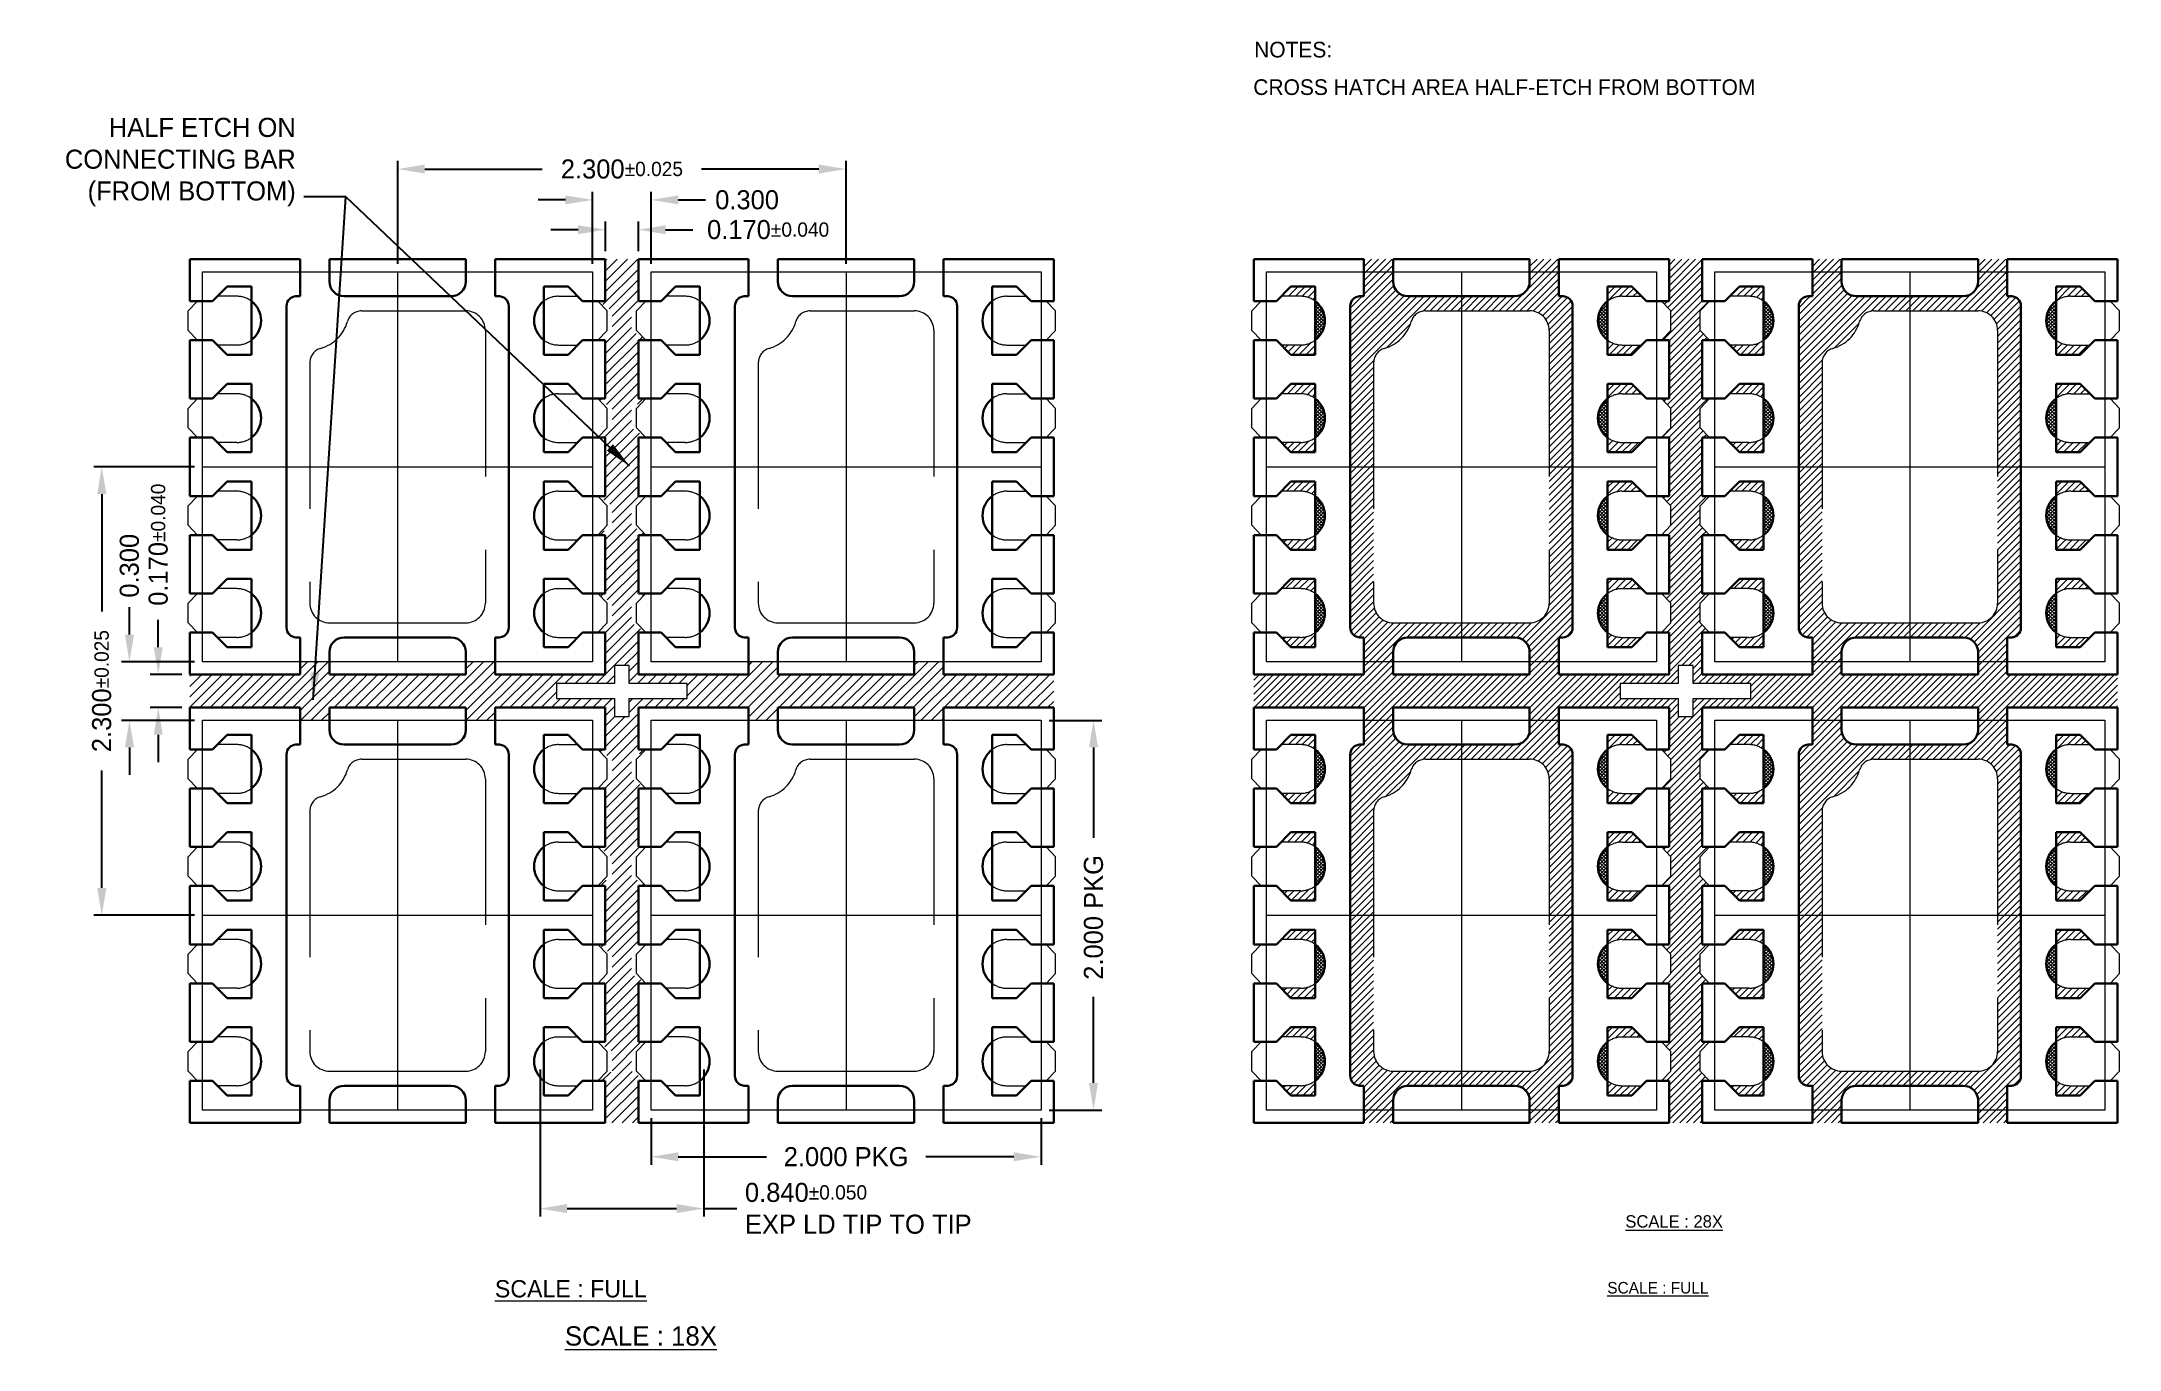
# Model space of a CAD drawing. Extents: x 1295.4 to 1306, y -299 to -292.3.
import ezdxf

# ---------------------------------------------------------------- set-up
doc = ezdxf.new("R2010")
doc.units = 0
doc.header["$LTSCALE"] = 3
doc.header["$MEASUREMENT"] = 0
for name, pattern in [('CENTER', [2, 1.25, -0.25, 0.25, -0.25]), ('HIDDEN', [0.375, 0.25, -0.125]), ('PHANTOM', [2.5, 1.25, -0.25, 0.25, -0.25, 0.25, -0.25])]:
    doc.linetypes.add(name, pattern=pattern)
doc.layers.add('3D', color=4, linetype='Continuous')
for name, color, linetype, lineweight in [('CLIN', 1, 'CENTER', 15), ('DIM', 4, 'Continuous', 13), ('FULL METAL', 33, 'HIDDEN', 15), ('HATCH', 8, 'Continuous', 5), ('HIDN', 6, 'HIDDEN', 15), ('OBJ2', 30, 'Continuous', 30), ('OBJ4', 7, 'Continuous', 30), ('PHANTOM', 5, 'PHANTOM', 15), ('SAW', 2, 'HIDDEN', 15), ('TEXT', 2, 'Continuous', 20)]:
    doc.layers.add(name, color=color, linetype=linetype, lineweight=lineweight)
doc.dimstyles.new('3DEC X 18', dxfattribs={"dimscale": 0.055, "dimtxt": 1.778, "dimasz": 2.54, "dimexe": 0.762, "dimexo": 0.762, "dimgap": 0.762, "dimtad": 0, "dimdec": 3, "dimzin": 0, "dimdsep": 46, "dimtxsty": 'Standard', "dimcen": 0.09, "dimadec": 0, "dimazin": 0, "dimtfac": 1, "dimtdec": 3, "dimtofl": 0, "dimtmove": 0, "dimatfit": 3, "dimfxl": 1, "dimtolj": 1, "dimtzin": 0, "dimarcsym": 0})

msp = doc.modelspace()

# ---------------------------------------------------------------- texts
at = {"layer": '3D'}
for s, p in [('NOTES:', (1301.5807, -292.3681)), ('CROSS HATCH AREA HALF-ETCH FROM BOTTOM', (1301.5765, -292.5606))]:
    msp.add_text(s, height=0.08041, dxfattribs=at).set_placement(p)
at = {"layer": 'DIM', "insert": (1296.6654, -293.1313), "char_height": 0.09779, "attachment_point": 9}
msp.add_mtext('\\A1;HALF ETCH ON\\PCONNECTING BAR\\P(FROM BOTTOM)', dxfattribs=at)
at = {"layer": 'TEXT'}
for s, height, p in [('%%uSCALE : 28X', 0.0635, (1303.4848, -298.3711)), ('%%USCALE : FULL', 0.0888, (1297.6867, -298.7293)), ('%%USCALE : FULL', 0.0592, (1303.3919, -298.7093)), ('%%USCALE : 18X', 0.099, (1298.0457, -298.9765))]:
    msp.add_text(s, height=height, dxfattribs=at).set_placement(p)

# ---------------------------------------------------------------- blocks, each defined once
blk = doc.blocks.new('*D0')
at = {"layer": 'Defpoints', "color": 0, "transparency": 16777216}
for p in [(1734.976, -382.237), (1734.806, -382.389), (1734.976, -382.389)]:
    blk.add_point(p, dxfattribs=at)
at = {"layer": 'DIM', "color": 0, "lineweight": -2, "transparency": 16777216}
for p, q in [((1734.666, -382.237), (1734.526, -382.237)), ((1734.806, -382.347), (1734.806, -382.195)), ((1734.976, -382.347), (1734.976, -382.195)), ((1735.115, -382.237), (1735.255, -382.237))]:
    blk.add_line(p, q, dxfattribs=at)
at = {"layer": 'DIM', "color": 0, "transparency": 16777216}
for points in [[(1734.666, -382.214), (1734.666, -382.26), (1734.806, -382.237)], [(1735.115, -382.214), (1735.115, -382.26), (1734.976, -382.237)]]:
    blk.add_solid(points, dxfattribs=at)
at = {"layer": 'DIM', "color": 0, "transparency": 16777216, "insert": (1735.641, -382.237), "char_height": 0.09779, "attachment_point": 5}
blk.add_mtext('\\A1;0.170{\\H0.073343;±0.040}', dxfattribs=at)
blk = doc.blocks.new('*D1')
at = {"layer": 'Defpoints', "color": 0, "transparency": 16777216}
for p in [(1735.041, -382.084), (1734.741, -382.454), (1735.041, -382.454)]:
    blk.add_point(p, dxfattribs=at)
at = {"layer": 'DIM', "color": 0, "lineweight": -2, "transparency": 16777216}
for p, q in [((1734.741, -382.412), (1734.741, -382.042)), ((1735.041, -382.412), (1735.041, -382.042)), ((1734.601, -382.084), (1734.461, -382.084)), ((1735.18, -382.084), (1735.32, -382.084))]:
    blk.add_line(p, q, dxfattribs=at)
at = {"layer": 'DIM', "color": 0, "transparency": 16777216}
for points in [[(1734.601, -382.061), (1734.601, -382.107), (1734.741, -382.084)], [(1735.18, -382.061), (1735.18, -382.107), (1735.041, -382.084)]]:
    blk.add_solid(points, dxfattribs=at)
at = {"layer": 'DIM', "color": 0, "transparency": 16777216, "insert": (1735.533, -382.084), "char_height": 0.0978, "attachment_point": 5}
blk.add_mtext('\\A1;0.300', dxfattribs=at)
blk = doc.blocks.new('*D2')
at = {"layer": 'Defpoints', "color": 0, "transparency": 16777216}
for p in [(1736.041, -381.926), (1733.741, -382.454), (1736.041, -382.454)]:
    blk.add_point(p, dxfattribs=at)
at = {"layer": 'DIM', "color": 0, "lineweight": -2, "transparency": 16777216}
for p, q in [((1733.741, -382.412), (1733.741, -381.884)), ((1733.88, -381.926), (1734.482, -381.926)), ((1735.901, -381.926), (1735.299, -381.926)), ((1736.041, -382.412), (1736.041, -381.884))]:
    blk.add_line(p, q, dxfattribs=at)
at = {"layer": 'DIM', "color": 0, "transparency": 16777216}
for points in [[(1733.88, -381.903), (1733.88, -381.949), (1733.741, -381.926)], [(1735.901, -381.903), (1735.901, -381.949), (1736.041, -381.926)]]:
    blk.add_solid(points, dxfattribs=at)
at = {"layer": 'DIM', "color": 0, "transparency": 16777216, "insert": (1734.891, -381.926), "char_height": 0.09779, "attachment_point": 5}
blk.add_mtext('\\A1;2.300{\\H0.073343;±0.025}', dxfattribs=at)
blk = doc.blocks.new('*D3')
at = {"layer": 'Defpoints', "color": 0, "transparency": 16777216}
for p in [(1732.513, -384.519), (1732.676, -384.519), (1732.676, -384.689)]:
    blk.add_point(p, dxfattribs=at)
at = {"layer": 'DIM', "color": 0, "lineweight": -2, "transparency": 16777216}
for p, q in [((1732.513, -384.379), (1732.513, -384.239)), ((1732.634, -384.519), (1732.471, -384.519)), ((1732.634, -384.689), (1732.471, -384.689)), ((1732.513, -384.828), (1732.513, -384.968))]:
    blk.add_line(p, q, dxfattribs=at)
at = {"layer": 'DIM', "color": 0, "transparency": 16777216}
for points in [[(1732.49, -384.379), (1732.536, -384.379), (1732.513, -384.519)], [(1732.49, -384.828), (1732.536, -384.828), (1732.513, -384.689)]]:
    blk.add_solid(points, dxfattribs=at)
at = {"layer": 'DIM', "color": 0, "transparency": 16777216, "insert": (1732.513, -383.853), "char_height": 0.09779, "attachment_point": 5, "rotation": 90}
blk.add_mtext('\\A1;0.170{\\H0.073343;±0.040}', dxfattribs=at)
blk = doc.blocks.new('*D4')
at = {"layer": 'Defpoints', "color": 0, "transparency": 16777216}
for p in [(1732.365, -384.454), (1732.741, -384.454), (1732.741, -384.754)]:
    blk.add_point(p, dxfattribs=at)
at = {"layer": 'DIM', "color": 0, "lineweight": -2, "transparency": 16777216}
for p, q in [((1732.365, -384.314), (1732.365, -384.174)), ((1732.699, -384.454), (1732.324, -384.454)), ((1732.699, -384.754), (1732.324, -384.754)), ((1732.365, -384.893), (1732.365, -385.033))]:
    blk.add_line(p, q, dxfattribs=at)
at = {"layer": 'DIM', "color": 0, "transparency": 16777216}
for points in [[(1732.342, -384.314), (1732.389, -384.314), (1732.365, -384.454)], [(1732.342, -384.893), (1732.389, -384.893), (1732.365, -384.754)]]:
    blk.add_solid(points, dxfattribs=at)
at = {"layer": 'DIM', "color": 0, "transparency": 16777216, "insert": (1732.365, -383.961), "char_height": 0.0978, "attachment_point": 5, "rotation": 90}
blk.add_mtext('\\A1;0.300', dxfattribs=at)
blk = doc.blocks.new('*D5')
at = {"layer": 'Defpoints', "color": 0, "transparency": 16777216}
for p in [(1732.223, -383.454), (1732.741, -383.454), (1732.741, -385.754)]:
    blk.add_point(p, dxfattribs=at)
at = {"layer": 'DIM', "color": 0, "lineweight": -2, "transparency": 16777216}
for p, q in [((1732.699, -383.454), (1732.182, -383.454)), ((1732.223, -383.593), (1732.223, -384.195)), ((1732.223, -385.614), (1732.223, -385.012)), ((1732.699, -385.754), (1732.182, -385.754))]:
    blk.add_line(p, q, dxfattribs=at)
at = {"layer": 'DIM', "color": 0, "transparency": 16777216}
for points in [[(1732.2, -383.593), (1732.247, -383.593), (1732.223, -383.454)], [(1732.2, -385.614), (1732.247, -385.614), (1732.223, -385.754)]]:
    blk.add_solid(points, dxfattribs=at)
at = {"layer": 'DIM', "color": 0, "transparency": 16777216, "insert": (1732.223, -384.604), "char_height": 0.09779, "attachment_point": 5, "rotation": 90}
blk.add_mtext('\\A1;2.300{\\H0.073343;±0.025}', dxfattribs=at)
blk = doc.blocks.new('*D6')
at = {"layer": 'Defpoints', "color": 0, "transparency": 16777216}
for p in [(1735.041, -386.754), (1737.041, -386.754), (1737.041, -386.993)]:
    blk.add_point(p, dxfattribs=at)
at = {"layer": 'DIM', "color": 0, "lineweight": -2, "transparency": 16777216}
for p, q in [((1735.041, -386.795), (1735.041, -387.035)), ((1737.041, -386.795), (1737.041, -387.035)), ((1735.18, -386.993), (1735.632, -386.993)), ((1736.901, -386.993), (1736.449, -386.993))]:
    blk.add_line(p, q, dxfattribs=at)
at = {"layer": 'DIM', "color": 0, "transparency": 16777216}
for points in [[(1735.18, -386.97), (1735.18, -387.016), (1735.041, -386.993)], [(1736.901, -386.97), (1736.901, -387.016), (1737.041, -386.993)]]:
    blk.add_solid(points, dxfattribs=at)
at = {"layer": 'DIM', "color": 0, "transparency": 16777216, "insert": (1736.041, -386.993), "char_height": 0.09779, "attachment_point": 5}
blk.add_mtext('\\A1;2.000 PKG', dxfattribs=at)
blk = doc.blocks.new('*D7')
at = {"layer": 'Defpoints', "color": 0, "transparency": 16777216}
for p in [(1737.041, -384.754), (1737.31, -384.754), (1737.041, -386.754)]:
    blk.add_point(p, dxfattribs=at)
at = {"layer": 'DIM', "color": 0, "lineweight": -2, "transparency": 16777216}
for p, q in [((1737.083, -384.754), (1737.352, -384.754)), ((1737.31, -384.893), (1737.31, -385.356)), ((1737.31, -386.614), (1737.31, -386.173)), ((1737.083, -386.754), (1737.352, -386.754))]:
    blk.add_line(p, q, dxfattribs=at)
at = {"layer": 'DIM', "color": 0, "transparency": 16777216}
for points in [[(1737.287, -384.893), (1737.333, -384.893), (1737.31, -384.754)], [(1737.287, -386.614), (1737.333, -386.614), (1737.31, -386.754)]]:
    blk.add_solid(points, dxfattribs=at)
at = {"layer": 'DIM', "color": 0, "transparency": 16777216, "insert": (1737.31, -385.765), "char_height": 0.09779, "attachment_point": 5, "rotation": 90}
blk.add_mtext('\\A1;2.000 PKG', dxfattribs=at)
blk = doc.blocks.new('*D8')
at = {"layer": 'Defpoints', "color": 0, "transparency": 16777216}
for p in [(1734.471, -386.504), (1735.311, -386.504), (1734.471, -387.259)]:
    blk.add_point(p, dxfattribs=at)
at = {"layer": 'DIM', "color": 0, "lineweight": -2, "transparency": 16777216}
for p, q in [((1734.471, -386.545), (1734.471, -387.3)), ((1735.311, -386.545), (1735.311, -387.3)), ((1734.61, -387.259), (1735.171, -387.259)), ((1735.311, -387.259), (1735.48, -387.259))]:
    blk.add_line(p, q, dxfattribs=at)
at = {"layer": 'DIM', "color": 0, "transparency": 16777216}
for points in [[(1734.61, -387.235), (1734.61, -387.282), (1734.471, -387.259)], [(1735.171, -387.235), (1735.171, -387.282), (1735.311, -387.259)]]:
    blk.add_solid(points, dxfattribs=at)
at = {"layer": 'DIM', "color": 0, "transparency": 16777216, "insert": (1735.522, -387.389), "char_height": 0.09779, "attachment_point": 7}
blk.add_mtext('\\A1;0.840{\\H0.073343;±0.050}\\PEXP LD TIP TO TIP', dxfattribs=at)
blk = doc.blocks.new('A$C11296724')
at = {"layer": 'OBJ2'}
for p, q in [((-0.5, 1.75), (-0.5, 1.875)), ((-0.35, 1.826), (-0.35, 1.875)), ((0.35, 1.826), (0.35, 1.875)), ((0.5, 1.75), (0.5, 1.875)), ((-0.52, 1.75), (-0.5, 1.75)), ((-0.274, 1.75), (0.274, 1.75)), ((0.5, 1.75), (0.524, 1.75)), ((0.52, 1.75), (0.5, 1.75)), ((-0.57, 1.7), (-0.57, 0.05)), ((0.57, 1.7), (0.57, 0.05)), ((-0.274, 0), (0.274, 0)), ((0.5, 0), (0.524, 0)), ((0.5, 0), (0.5, -0.125)), ((-0.52, 0), (-0.5, 0)), ((-0.5, 0), (-0.5, -0.125)), ((-0.35, -0.076), (-0.35, -0.125)), ((0.35, -0.076), (0.35, -0.125)), ((0.52, 0), (0.5, 0))]:
    blk.add_line(p, q, dxfattribs=at)
for centre, radius, start, end in [((-0.274, 1.826), 0.076, 180, 270), ((0.274, 1.826), 0.076, 270, 0), ((-0.825, 1.625), 0.125, 306.8699, 53.1301), ((-0.52, 1.7), 0.05, 90, 180), ((0.52, 1.7), 0.05, 0, 90), ((0.825, 1.625), 0.125, 126.8699, 233.1301), ((-0.825, 1.125), 0.125, 306.8699, 53.1301), ((0.825, 1.125), 0.125, 126.8699, 233.1301), ((-0.825, 0.625), 0.125, 306.8699, 53.1301), ((0.825, 0.625), 0.125, 126.8699, 233.1301), ((-0.825, 0.125), 0.125, 306.8699, 53.1301), ((0.825, 0.125), 0.125, 126.8699, 233.1301), ((-0.52, 0.05), 0.05, 180, 270), ((0.274, -0.076), 0.076, 0, 90), ((0.52, 0.05), 0.05, 270, 0), ((-0.274, -0.076), 0.076, 90, 180)]:
    blk.add_arc(centre, radius, start, end, dxfattribs=at)

# ---------------------------------------------------------------- dimensions: what is measured, and where the dimension line sits
at = {"layer": 'DIM'}
for base, p1, p2, override, picture, middle in [((1299.4877, -292.9409), (1297.1877, -293.4683), (1299.4877, -293.4683), {"dimgap": 0.762, "dimtol": 1, "dimlim": 0, "dimtp": 0.025, "dimtm": 0.025, "dimtfac": 0.75}, '*D2', (1298.3377, -292.9409)), ((1298.4227, -293.2516), (1298.2527, -293.4033), (1298.4227, -293.4033), {"dimgap": 0.762, "dimtol": 1, "dimlim": 0, "dimtp": 0.04, "dimtm": 0.04, "dimtfac": 0.75}, '*D0', (1299.0883, -293.2516))]:
    dim = msp.add_linear_dim(base=base, p1=p1, p2=p2, dimstyle='3DEC X 18', override=override, dxfattribs=at)
    dim.commit()
    dim.dimension.update_dxf_attribs({"geometry": picture, "text_midpoint": middle, "insert": (-436.5529, 88.9852)})
dim = msp.add_linear_dim(base=(1298.4877, -293.0987), p1=(1298.1877, -293.4683), p2=(1298.4877, -293.4683), dimstyle='3DEC X 18', dxfattribs=at)
dim.commit()
dim.dimension.update_dxf_attribs({"geometry": '*D1', "text_midpoint": (1298.9801, -293.0987), "dimtype": 128, "insert": (-436.5529, 88.9852)})
for base, p1, p2, override, picture, middle in [((1295.6705, -294.4683), (1296.1877, -296.7683), (1296.1877, -294.4683), {"dimtol": 1, "dimtp": 0.025, "dimtm": 0.025, "dimtfac": 0.75}, '*D5', (1295.6705, -295.6183)), ((1295.9599, -295.5333), (1296.1227, -295.7033), (1296.1227, -295.5333), {"dimtol": 1, "dimtp": 0.04, "dimtm": 0.04, "dimtfac": 0.75}, '*D3', (1295.9599, -294.8677))]:
    dim = msp.add_linear_dim(base=base, p1=p1, p2=p2, angle=90, dimstyle='3DEC X 18', override=override, dxfattribs=at)
    dim.commit()
    dim.dimension.update_dxf_attribs({"geometry": picture, "text_midpoint": middle, "insert": (-436.5529, 88.9852)})
dim = msp.add_linear_dim(base=(1295.8126, -295.4683), p1=(1296.1877, -295.7683), p2=(1296.1877, -295.4683), angle=90, dimstyle='3DEC X 18', dxfattribs=at)
dim.commit()
dim.dimension.update_dxf_attribs({"geometry": '*D4', "text_midpoint": (1295.8126, -294.9759), "insert": (-436.5529, 88.9852)})
dim = msp.add_linear_dim(base=(1300.7569, -295.7683), p1=(1300.4877, -297.7683), p2=(1300.4877, -295.7683), angle=90, text='<> PKG', dimstyle='3DEC X 18', dxfattribs=at)
dim.commit()
dim.dimension.update_dxf_attribs({"geometry": '*D7', "text_midpoint": (1300.7569, -296.7794), "dimtype": 128, "insert": (-436.5529, 88.9852)})
dim = msp.add_linear_dim(base=(1297.9177, -298.2733), p1=(1298.7577, -297.5183), p2=(1297.9177, -297.5183), text='<>\\PEXP LD TIP TO TIP', dimstyle='3DEC X 18', override={"dimgap": 0.762, "dimtol": 1, "dimlim": 0, "dimtp": 0.05, "dimtm": 0.05, "dimtfac": 0.75}, dxfattribs=at)
dim.commit()
dim.dimension.update_dxf_attribs({"geometry": '*D8', "text_midpoint": (1299.7516, -298.2733), "dimtype": 128, "insert": (-436.5529, 88.9852)})
dim = msp.add_linear_dim(base=(1300.4877, -298.0076), p1=(1298.4877, -297.7683), p2=(1300.4877, -297.7683), text='<> PKG', dimstyle='3DEC X 18', dxfattribs=at)
dim.commit()
dim.dimension.update_dxf_attribs({"geometry": '*D6', "text_midpoint": (1299.4877, -298.0076), "insert": (-436.5529, 88.9852)})

# ---------------------------------------------------------------- hatches: boundary and pattern name
at = {"layer": 'HATCH'}
h = msp.add_hatch(dxfattribs=at)
h.set_pattern_fill('ANSI31', color=256, scale=0.3)
h.set_pattern_definition([(45, (1286.215683, -277.553184), (-0.026516504, 0.026516504), [])])
h.paths.add_polyline_path([(1298.4227, -293.8183), (1298.4607, -293.8183), (1298.3877, -293.7683), (1298.3877, -293.6683), (1298.4607, -293.6183), (1298.4227, -293.6183), (1298.4227, -293.4033), (1298.2527, -293.4033), (1298.2527, -293.6183), (1298.2147, -293.6183), (1298.2877, -293.6683), (1298.2877, -293.7683), (1298.2147, -293.8183), (1298.2527, -293.8183), (1298.2527, -294.1183), (1298.2147, -294.1183), (1298.2877, -294.1683), (1298.2877, -294.2683), (1298.2147, -294.3183), (1298.2527, -294.3183), (1298.2527, -294.6183), (1298.2147, -294.6183), (1298.2877, -294.6683), (1298.2877, -294.7683), (1298.2147, -294.8183), (1298.2527, -294.8183), (1298.2527, -295.1183), (1298.2147, -295.1183), (1298.2877, -295.1683), (1298.2877, -295.2683), (1298.2147, -295.3183), (1298.2527, -295.3183), (1298.2527, -295.5333), (1297.6877, -295.5333), (1297.6877, -295.4683), (1297.5377, -295.4683), (1297.5377, -295.5333), (1296.8377, -295.5333), (1296.8377, -295.4683), (1296.6877, -295.4683), (1296.6877, -295.5333), (1296.1227, -295.5333), (1296.1227, -295.7033), (1296.6877, -295.7033), (1296.6877, -295.7683), (1296.8377, -295.7683), (1296.8377, -295.7033), (1297.5377, -295.7033), (1297.5377, -295.7683), (1297.6877, -295.7683), (1297.6877, -295.7033), (1298.2527, -295.7033), (1298.2527, -295.9183), (1298.2147, -295.9183), (1298.2877, -295.9683), (1298.2877, -296.0683), (1298.2147, -296.1183), (1298.2527, -296.1183), (1298.2527, -296.4183), (1298.2147, -296.4183), (1298.2877, -296.4683), (1298.2877, -296.5683), (1298.2147, -296.6183), (1298.2527, -296.6183), (1298.2527, -296.9183), (1298.2147, -296.9183), (1298.2877, -296.9683), (1298.2877, -297.0683), (1298.2147, -297.1183), (1298.2527, -297.1183), (1298.2527, -297.4183), (1298.2147, -297.4183), (1298.2877, -297.4683), (1298.2877, -297.5683), (1298.2147, -297.6183), (1298.2527, -297.6183), (1298.2527, -297.8333), (1298.4227, -297.8333), (1298.4227, -297.6183), (1298.4607, -297.6183), (1298.3877, -297.5683), (1298.3877, -297.4683), (1298.4607, -297.4183), (1298.4227, -297.4183), (1298.4227, -297.1183), (1298.4607, -297.1183), (1298.3877, -297.0683), (1298.3877, -296.9683), (1298.4607, -296.9183), (1298.4227, -296.9183), (1298.4227, -296.6183), (1298.4607, -296.6183), (1298.3877, -296.5683), (1298.3877, -296.4683), (1298.4607, -296.4183), (1298.4227, -296.4183), (1298.4227, -296.1183), (1298.4607, -296.1183), (1298.3877, -296.0683), (1298.3877, -295.9683), (1298.4607, -295.9183), (1298.4227, -295.9183), (1298.4227, -295.7033), (1298.9877, -295.7033), (1298.9877, -295.7683), (1299.1377, -295.7683), (1299.1377, -295.7033), (1299.8377, -295.7033), (1299.8377, -295.7683), (1299.9877, -295.7683), (1299.9877, -295.7033), (1300.5527, -295.7033), (1300.5527, -295.5333), (1299.9877, -295.5333), (1299.9877, -295.4683), (1299.8377, -295.4683), (1299.8377, -295.5333), (1299.1377, -295.5333), (1299.1377, -295.4683), (1298.9877, -295.4683), (1298.9877, -295.5333), (1298.4227, -295.5333), (1298.4227, -295.3183), (1298.4607, -295.3183), (1298.3877, -295.2683), (1298.3877, -295.1683), (1298.4607, -295.1183), (1298.4227, -295.1183), (1298.4227, -294.8183), (1298.4607, -294.8183), (1298.3877, -294.7683), (1298.3877, -294.6683), (1298.4607, -294.6183), (1298.4227, -294.6183), (1298.4227, -294.3183), (1298.4607, -294.3183), (1298.3877, -294.2683), (1298.3877, -294.1683), (1298.4607, -294.1183), (1298.4227, -294.1183)])
h.paths.add_polyline_path([(1298.3757, -295.4883), (1298.3757, -295.5803), (1298.6727, -295.5803), (1298.6727, -295.6563), (1298.3757, -295.6563), (1298.3757, -295.7483), (1298.2997, -295.7483), (1298.2997, -295.6563), (1298.0027, -295.6563), (1298.0027, -295.5803), (1298.2997, -295.5803), (1298.2997, -295.4883)], flags=16)
h = msp.add_hatch(dxfattribs=at)
h.set_pattern_fill('ANSI31', color=256, scale=0.2)
h.set_pattern_definition([(45, (1278.541022, -277.635483), (-0.01767767, 0.01767767), [])])
h.paths.add_polyline_path([(1301.8938, -293.5433), (1301.7698, -293.5433), (1301.7198, -293.5933), (1301.8188, -293.5933, -0.1622777), (1301.8938, -293.6183)])
h.paths.add_polyline_path([(1301.8938, -293.8183, -0.1622777), (1301.8188, -293.8433), (1301.7198, -293.8433), (1301.7698, -293.8933), (1301.8938, -293.8933)])
h.paths.add_polyline_path([(1301.8938, -294.0433), (1301.7698, -294.0433), (1301.7198, -294.0933), (1301.8188, -294.0933, -0.1622777), (1301.8938, -294.1183)])
h.paths.add_polyline_path([(1301.8938, -294.3183, -0.1622777), (1301.8188, -294.3433), (1301.7198, -294.3433), (1301.7698, -294.3933), (1301.8938, -294.3933)])
h.paths.add_polyline_path([(1301.8938, -294.5433), (1301.7698, -294.5433), (1301.7198, -294.5933), (1301.8188, -294.5933, -0.1622777), (1301.8938, -294.6183)])
h.paths.add_polyline_path([(1301.8938, -294.8183, -0.1622777), (1301.8188, -294.8433), (1301.7198, -294.8433), (1301.7698, -294.8933), (1301.8938, -294.8933)])
h.paths.add_polyline_path([(1301.8938, -295.0433), (1301.7698, -295.0433), (1301.7198, -295.0933), (1301.8188, -295.0933, -0.1622777), (1301.8938, -295.1183)])
h.paths.add_polyline_path([(1301.8938, -295.3183, -0.1622777), (1301.8188, -295.3433), (1301.7198, -295.3433), (1301.7698, -295.3933), (1301.8938, -295.3933)])
h.paths.add_polyline_path([(1303.5678, -295.3433), (1303.4688, -295.3433, -0.1622777), (1303.3938, -295.3183), (1303.3938, -295.3933), (1303.5178, -295.3933)])
h.paths.add_polyline_path([(1303.5178, -295.0433), (1303.3938, -295.0433), (1303.3938, -295.1183, -0.1622777), (1303.4688, -295.0933), (1303.5678, -295.0933)])
h.paths.add_polyline_path([(1303.5678, -294.8433), (1303.4688, -294.8433, -0.1622777), (1303.3938, -294.8183), (1303.3938, -294.8933), (1303.5178, -294.8933)])
h.paths.add_polyline_path([(1303.5178, -294.5433), (1303.3938, -294.5433), (1303.3938, -294.6183, -0.1622777), (1303.4688, -294.5933), (1303.5678, -294.5933)])
h.paths.add_polyline_path([(1303.5678, -294.3433), (1303.4688, -294.3433, -0.1622777), (1303.3938, -294.3183), (1303.3938, -294.3933), (1303.5178, -294.3933)])
h.paths.add_polyline_path([(1303.5178, -294.0433), (1303.3938, -294.0433), (1303.3938, -294.1183, -0.1622777), (1303.4688, -294.0933), (1303.5678, -294.0933)])
h.paths.add_polyline_path([(1303.5678, -293.8433), (1303.4688, -293.8433, -0.1622777), (1303.3938, -293.8183), (1303.3938, -293.8933), (1303.5178, -293.8933)])
h.paths.add_polyline_path([(1303.5178, -293.5433), (1303.3938, -293.5433), (1303.3938, -293.6183, -0.1622777), (1303.4688, -293.5933), (1303.5678, -293.5933)])
h = msp.add_hatch(dxfattribs=at)
h.set_pattern_fill('ANSI31', color=256, scale=0.2)
h.set_pattern_definition([(45, (1280.841022, -277.635483), (-0.01767767, 0.01767767), [])])
h.paths.add_polyline_path([(1304.1938, -293.5433), (1304.0698, -293.5433), (1304.0198, -293.5933), (1304.1188, -293.5933, -0.1622777), (1304.1938, -293.6183)])
h.paths.add_polyline_path([(1304.1938, -293.8183, -0.1622777), (1304.1188, -293.8433), (1304.0198, -293.8433), (1304.0698, -293.8933), (1304.1938, -293.8933)])
h.paths.add_polyline_path([(1304.1938, -294.0433), (1304.0698, -294.0433), (1304.0198, -294.0933), (1304.1188, -294.0933, -0.1622777), (1304.1938, -294.1183)])
h.paths.add_polyline_path([(1304.1938, -294.3183, -0.1622777), (1304.1188, -294.3433), (1304.0198, -294.3433), (1304.0698, -294.3933), (1304.1938, -294.3933)])
h.paths.add_polyline_path([(1304.1938, -294.5433), (1304.0698, -294.5433), (1304.0198, -294.5933), (1304.1188, -294.5933, -0.1622777), (1304.1938, -294.6183)])
h.paths.add_polyline_path([(1304.1938, -294.8183, -0.1622777), (1304.1188, -294.8433), (1304.0198, -294.8433), (1304.0698, -294.8933), (1304.1938, -294.8933)])
h.paths.add_polyline_path([(1304.1938, -295.0433), (1304.0698, -295.0433), (1304.0198, -295.0933), (1304.1188, -295.0933, -0.1622777), (1304.1938, -295.1183)])
h.paths.add_polyline_path([(1304.1938, -295.3183, -0.1622777), (1304.1188, -295.3433), (1304.0198, -295.3433), (1304.0698, -295.3933), (1304.1938, -295.3933)])
h.paths.add_polyline_path([(1305.8678, -295.3433), (1305.7688, -295.3433, -0.1622777), (1305.6938, -295.3183), (1305.6938, -295.3933), (1305.8178, -295.3933)])
h.paths.add_polyline_path([(1305.8178, -295.0433), (1305.6938, -295.0433), (1305.6938, -295.1183, -0.1622777), (1305.7688, -295.0933), (1305.8678, -295.0933)])
h.paths.add_polyline_path([(1305.8678, -294.8433), (1305.7688, -294.8433, -0.1622777), (1305.6938, -294.8183), (1305.6938, -294.8933), (1305.8178, -294.8933)])
h.paths.add_polyline_path([(1305.8178, -294.5433), (1305.6938, -294.5433), (1305.6938, -294.6183, -0.1622777), (1305.7688, -294.5933), (1305.8678, -294.5933)])
h.paths.add_polyline_path([(1305.8678, -294.3433), (1305.7688, -294.3433, -0.1622777), (1305.6938, -294.3183), (1305.6938, -294.3933), (1305.8178, -294.3933)])
h.paths.add_polyline_path([(1305.8178, -294.0433), (1305.6938, -294.0433), (1305.6938, -294.1183, -0.1622777), (1305.7688, -294.0933), (1305.8678, -294.0933)])
h.paths.add_polyline_path([(1305.8678, -293.8433), (1305.7688, -293.8433, -0.1622777), (1305.6938, -293.8183), (1305.6938, -293.8933), (1305.8178, -293.8933)])
h.paths.add_polyline_path([(1305.8178, -293.5433), (1305.6938, -293.5433), (1305.6938, -293.6183, -0.1622777), (1305.7688, -293.5933), (1305.8678, -293.5933)])
h = msp.add_hatch(dxfattribs=at)
h.set_pattern_fill('ANSI31', color=256, scale=0.2)
h.set_pattern_definition([(45, (1278.541022, -279.935483), (-0.01767767, 0.01767767), [])])
h.paths.add_polyline_path([(1301.8938, -295.8433), (1301.7698, -295.8433), (1301.7198, -295.8933), (1301.8188, -295.8933, -0.1622777), (1301.8938, -295.9183)])
h.paths.add_polyline_path([(1301.8938, -296.1183, -0.1622777), (1301.8188, -296.1433), (1301.7198, -296.1433), (1301.7698, -296.1933), (1301.8938, -296.1933)])
h.paths.add_polyline_path([(1301.8938, -296.3433), (1301.7698, -296.3433), (1301.7198, -296.3933), (1301.8188, -296.3933, -0.1622777), (1301.8938, -296.4183)])
h.paths.add_polyline_path([(1301.8938, -296.6183, -0.1622777), (1301.8188, -296.6433), (1301.7198, -296.6433), (1301.7698, -296.6933), (1301.8938, -296.6933)])
h.paths.add_polyline_path([(1301.8938, -296.8433), (1301.7698, -296.8433), (1301.7198, -296.8933), (1301.8188, -296.8933, -0.1622777), (1301.8938, -296.9183)])
h.paths.add_polyline_path([(1301.8938, -297.1183, -0.1622777), (1301.8188, -297.1433), (1301.7198, -297.1433), (1301.7698, -297.1933), (1301.8938, -297.1933)])
h.paths.add_polyline_path([(1301.8938, -297.3433), (1301.7698, -297.3433), (1301.7198, -297.3933), (1301.8188, -297.3933, -0.1622777), (1301.8938, -297.4183)])
h.paths.add_polyline_path([(1301.8938, -297.6183, -0.1622777), (1301.8188, -297.6433), (1301.7198, -297.6433), (1301.7698, -297.6933), (1301.8938, -297.6933)])
h.paths.add_polyline_path([(1303.5678, -297.6433), (1303.4688, -297.6433, -0.1622777), (1303.3938, -297.6183), (1303.3938, -297.6933), (1303.5178, -297.6933)])
h.paths.add_polyline_path([(1303.5178, -297.3433), (1303.3938, -297.3433), (1303.3938, -297.4183, -0.1622777), (1303.4688, -297.3933), (1303.5678, -297.3933)])
h.paths.add_polyline_path([(1303.5678, -297.1433), (1303.4688, -297.1433, -0.1622777), (1303.3938, -297.1183), (1303.3938, -297.1933), (1303.5178, -297.1933)])
h.paths.add_polyline_path([(1303.5178, -296.8433), (1303.3938, -296.8433), (1303.3938, -296.9183, -0.1622777), (1303.4688, -296.8933), (1303.5678, -296.8933)])
h.paths.add_polyline_path([(1303.5678, -296.6433), (1303.4688, -296.6433, -0.1622777), (1303.3938, -296.6183), (1303.3938, -296.6933), (1303.5178, -296.6933)])
h.paths.add_polyline_path([(1303.5178, -296.3433), (1303.3938, -296.3433), (1303.3938, -296.4183, -0.1622777), (1303.4688, -296.3933), (1303.5678, -296.3933)])
h.paths.add_polyline_path([(1303.5678, -296.1433), (1303.4688, -296.1433, -0.1622777), (1303.3938, -296.1183), (1303.3938, -296.1933), (1303.5178, -296.1933)])
h.paths.add_polyline_path([(1303.5178, -295.8433), (1303.3938, -295.8433), (1303.3938, -295.9183, -0.1622777), (1303.4688, -295.8933), (1303.5678, -295.8933)])
h = msp.add_hatch(dxfattribs=at)
h.set_pattern_fill('ANSI31', color=256, scale=0.2)
h.set_pattern_definition([(45, (1280.841022, -279.935483), (-0.01767767, 0.01767767), [])])
h.paths.add_polyline_path([(1304.1938, -295.8433), (1304.0698, -295.8433), (1304.0198, -295.8933), (1304.1188, -295.8933, -0.1622777), (1304.1938, -295.9183)])
h.paths.add_polyline_path([(1304.1938, -296.1183, -0.1622777), (1304.1188, -296.1433), (1304.0198, -296.1433), (1304.0698, -296.1933), (1304.1938, -296.1933)])
h.paths.add_polyline_path([(1304.1938, -296.3433), (1304.0698, -296.3433), (1304.0198, -296.3933), (1304.1188, -296.3933, -0.1622777), (1304.1938, -296.4183)])
h.paths.add_polyline_path([(1304.1938, -296.6183, -0.1622777), (1304.1188, -296.6433), (1304.0198, -296.6433), (1304.0698, -296.6933), (1304.1938, -296.6933)])
h.paths.add_polyline_path([(1304.1938, -296.8433), (1304.0698, -296.8433), (1304.0198, -296.8933), (1304.1188, -296.8933, -0.1622777), (1304.1938, -296.9183)])
h.paths.add_polyline_path([(1304.1938, -297.1183, -0.1622777), (1304.1188, -297.1433), (1304.0198, -297.1433), (1304.0698, -297.1933), (1304.1938, -297.1933)])
h.paths.add_polyline_path([(1304.1938, -297.3433), (1304.0698, -297.3433), (1304.0198, -297.3933), (1304.1188, -297.3933, -0.1622777), (1304.1938, -297.4183)])
h.paths.add_polyline_path([(1304.1938, -297.6183, -0.1622777), (1304.1188, -297.6433), (1304.0198, -297.6433), (1304.0698, -297.6933), (1304.1938, -297.6933)])
h.paths.add_polyline_path([(1305.8678, -297.6433), (1305.7688, -297.6433, -0.1622777), (1305.6938, -297.6183), (1305.6938, -297.6933), (1305.8178, -297.6933)])
h.paths.add_polyline_path([(1305.8178, -297.3433), (1305.6938, -297.3433), (1305.6938, -297.4183, -0.1622777), (1305.7688, -297.3933), (1305.8678, -297.3933)])
h.paths.add_polyline_path([(1305.8678, -297.1433), (1305.7688, -297.1433, -0.1622777), (1305.6938, -297.1183), (1305.6938, -297.1933), (1305.8178, -297.1933)])
h.paths.add_polyline_path([(1305.8178, -296.8433), (1305.6938, -296.8433), (1305.6938, -296.9183, -0.1622777), (1305.7688, -296.8933), (1305.8678, -296.8933)])
h.paths.add_polyline_path([(1305.8678, -296.6433), (1305.7688, -296.6433, -0.1622777), (1305.6938, -296.6183), (1305.6938, -296.6933), (1305.8178, -296.6933)])
h.paths.add_polyline_path([(1305.8178, -296.3433), (1305.6938, -296.3433), (1305.6938, -296.4183, -0.1622777), (1305.7688, -296.3933), (1305.8678, -296.3933)])
h.paths.add_polyline_path([(1305.8678, -296.1433), (1305.7688, -296.1433, -0.1622777), (1305.6938, -296.1183), (1305.6938, -296.1933), (1305.8178, -296.1933)])
h.paths.add_polyline_path([(1305.8178, -295.8433), (1305.6938, -295.8433), (1305.6938, -295.9183, -0.1622777), (1305.7688, -295.8933), (1305.8678, -295.8933)])
at = {"layer": 'HIDN', "true_color": 0x939598}
h = msp.add_hatch(dxfattribs=at)
h.set_pattern_fill('ANSI31', color=252, scale=0.2)
h.paths.add_polyline_path([(1303.8788, -294.8183), (1303.9168, -294.8183), (1303.8688, -294.7683), (1303.8688, -294.6683), (1303.9168, -294.6183), (1303.8788, -294.6183), (1303.8788, -294.3183), (1303.9168, -294.3183), (1303.8688, -294.2683), (1303.8688, -294.1683), (1303.9168, -294.1183), (1303.8788, -294.1183), (1303.8788, -293.8183), (1303.9168, -293.8183), (1303.8688, -293.7683), (1303.8688, -293.6683), (1303.9168, -293.6183), (1303.8788, -293.6183), (1303.8788, -293.4033), (1303.7088, -293.4033), (1303.7088, -293.6183), (1303.6708, -293.6183), (1303.7188, -293.6683), (1303.7188, -293.7683), (1303.6708, -293.8183), (1303.7088, -293.8183), (1303.7088, -294.1183), (1303.6708, -294.1183), (1303.7188, -294.1683), (1303.7188, -294.2683), (1303.6708, -294.3183), (1303.7088, -294.3183), (1303.7088, -294.6183), (1303.6708, -294.6183), (1303.7188, -294.6683), (1303.7188, -294.7683), (1303.6708, -294.8183), (1303.7088, -294.8183), (1303.7088, -295.1183), (1303.6708, -295.1183), (1303.7188, -295.1683), (1303.7188, -295.2683), (1303.6708, -295.3183), (1303.7088, -295.3183), (1303.7088, -295.5333), (1303.1438, -295.5333), (1303.1438, -295.4683), (1302.9938, -295.4683), (1302.9938, -295.5333), (1302.2938, -295.5333), (1302.2938, -295.4683), (1302.1438, -295.4683), (1302.1438, -295.5333), (1301.5788, -295.5333), (1301.5788, -295.7033), (1302.1438, -295.7033), (1302.1438, -295.7683), (1302.2938, -295.7683), (1302.2938, -295.7033), (1302.9938, -295.7033), (1302.9938, -295.7683), (1303.1438, -295.7683), (1303.1438, -295.7033), (1303.7088, -295.7033), (1303.7088, -295.9183), (1303.6708, -295.9183), (1303.7188, -295.9683), (1303.7188, -296.0683), (1303.6708, -296.1183), (1303.7088, -296.1183), (1303.7088, -296.4183), (1303.6708, -296.4183), (1303.7188, -296.4683), (1303.7188, -296.5683), (1303.6708, -296.6183), (1303.7088, -296.6183), (1303.7088, -296.9183), (1303.6708, -296.9183), (1303.7188, -296.9683), (1303.7188, -297.0683), (1303.6708, -297.1183), (1303.7088, -297.1183), (1303.7088, -297.4183), (1303.6708, -297.4183), (1303.7188, -297.4683), (1303.7188, -297.5683), (1303.6708, -297.6183), (1303.7088, -297.6183), (1303.7088, -297.8333), (1303.8788, -297.8333), (1303.8788, -297.6183), (1303.9168, -297.6183), (1303.8688, -297.5683), (1303.8688, -297.4683), (1303.9168, -297.4183), (1303.8788, -297.4183), (1303.8788, -297.1183), (1303.9168, -297.1183), (1303.8688, -297.0683), (1303.8688, -296.9683), (1303.9168, -296.9183), (1303.8788, -296.9183), (1303.8788, -296.6183), (1303.9168, -296.6183), (1303.8688, -296.5683), (1303.8688, -296.4683), (1303.9168, -296.4183), (1303.8788, -296.4183), (1303.8788, -296.1183), (1303.9168, -296.1183), (1303.8688, -296.0683), (1303.8688, -295.9683), (1303.9168, -295.9183), (1303.8788, -295.9183), (1303.8788, -295.7033), (1304.4438, -295.7033), (1304.4438, -295.7683), (1304.5938, -295.7683), (1304.5938, -295.7033), (1305.2938, -295.7033), (1305.2938, -295.7683), (1305.4438, -295.7683), (1305.4438, -295.7033), (1306.0088, -295.7033), (1306.0088, -295.5333), (1305.4438, -295.5333), (1305.4438, -295.4683), (1305.2938, -295.4683), (1305.2938, -295.5333), (1304.5938, -295.5333), (1304.5938, -295.4683), (1304.4438, -295.4683), (1304.4438, -295.5333), (1303.8788, -295.5333), (1303.8788, -295.3183), (1303.9168, -295.3183), (1303.8688, -295.2683), (1303.8688, -295.1683), (1303.9168, -295.1183), (1303.8788, -295.1183)])
h.paths.add_polyline_path([(1303.8318, -295.4883), (1303.8318, -295.5803), (1304.1288, -295.5803), (1304.1288, -295.6563), (1303.8318, -295.6563), (1303.8318, -295.7483), (1303.7558, -295.7483), (1303.7558, -295.6563), (1303.4588, -295.6563), (1303.4588, -295.5803), (1303.7558, -295.5803), (1303.7558, -295.4883)], flags=16)
h.paths.add_polyline_path([(1303.1438, -297.7683), (1302.9938, -297.7683), (1302.9938, -297.8333), (1303.1438, -297.8333)], flags=17)
h.paths.add_polyline_path([(1302.2938, -297.7683), (1302.1438, -297.7683), (1302.1438, -297.8333), (1302.2938, -297.8333)], flags=17)
h.paths.add_polyline_path([(1304.5938, -297.7683), (1304.4438, -297.7683), (1304.4438, -297.8333), (1304.5938, -297.8333)], flags=17)
h.paths.add_polyline_path([(1305.4438, -297.7683), (1305.2938, -297.7683), (1305.2938, -297.8333), (1305.4438, -297.8333)], flags=17)
h.paths.add_polyline_path([(1305.4438, -293.4033), (1305.2938, -293.4033), (1305.2938, -293.4683), (1305.4438, -293.4683)], flags=17)
h.paths.add_polyline_path([(1304.5938, -293.4033), (1304.4438, -293.4033), (1304.4438, -293.4683), (1304.5938, -293.4683)], flags=17)
h.paths.add_polyline_path([(1303.1438, -293.4033), (1302.9938, -293.4033), (1302.9938, -293.4683), (1303.1438, -293.4683)], flags=17)
h.paths.add_polyline_path([(1302.2938, -293.4033), (1302.1438, -293.4033), (1302.1438, -293.4683), (1302.2938, -293.4683)], flags=17)
h = msp.add_hatch(dxfattribs=at)
h.set_pattern_fill('ANSI31', color=252, scale=0.2)
h.paths.add_polyline_path([(1302.4592, -293.6683), (1302.6438, -293.6683), (1302.6438, -293.5933), (1302.3698, -293.5933, -0.4142136), (1302.2938, -293.5173), (1302.2938, -293.4683), (1302.1438, -293.4683), (1302.1438, -293.5933), (1302.1238, -293.5933, 0.4142136), (1302.0738, -293.6433), (1302.0738, -294.4683), (1302.1938, -294.4683), (1302.1938, -293.9337, -0.3346749), (1302.2489, -293.8606, 0.2587702), (1302.3861, -293.7234, -0.3346749)])
h.paths.add_polyline_path([(1303.1638, -293.5933), (1303.1438, -293.5933), (1303.1438, -293.4683), (1302.9938, -293.4683), (1302.9938, -293.5173, -0.4142136), (1302.9178, -293.5933), (1302.6438, -293.5933), (1302.6438, -293.6683), (1302.9938, -293.6683, -0.4142136), (1303.0938, -293.7683), (1303.0938, -294.4683), (1303.2138, -294.4683), (1303.2138, -293.6433, 0.4142136)])
h.paths.add_polyline_path([(1303.2138, -294.4683), (1303.0938, -294.4683), (1303.0938, -295.1683, -0.4142136), (1302.9938, -295.2683), (1302.6438, -295.2683), (1302.6438, -295.3433), (1302.9178, -295.3433, -0.4142136), (1302.9938, -295.4193), (1302.9938, -295.4683), (1303.1438, -295.4683), (1303.1438, -295.3433), (1303.1638, -295.3433, 0.4142136), (1303.2138, -295.2933)])
h.paths.add_polyline_path([(1302.6438, -295.2683), (1302.2938, -295.2683, -0.4142136), (1302.1938, -295.1683), (1302.1938, -294.4683), (1302.0738, -294.4683), (1302.0738, -295.2933, 0.4142136), (1302.1238, -295.3433), (1302.1438, -295.3433), (1302.1438, -295.4683), (1302.2938, -295.4683), (1302.2938, -295.4193, -0.4142136), (1302.3698, -295.3433), (1302.6438, -295.3433)])
h.paths.add_polyline_path([(1302.2938, -295.7683), (1302.1438, -295.7683), (1302.1438, -295.8933), (1302.1238, -295.8933, 0.4142136), (1302.0738, -295.9433), (1302.0738, -296.7683), (1302.1938, -296.7683), (1302.1938, -296.2337, -0.3346749), (1302.2489, -296.1606, 0.2587702), (1302.3861, -296.0234, -0.3346749), (1302.4592, -295.9683), (1302.6438, -295.9683), (1302.6438, -295.8933), (1302.3698, -295.8933, -0.4142136), (1302.2938, -295.8173)])
h.paths.add_polyline_path([(1303.2138, -295.9433, 0.4142136), (1303.1638, -295.8933), (1303.1438, -295.8933), (1303.1438, -295.7683), (1302.9938, -295.7683), (1302.9938, -295.8173, -0.4142136), (1302.9178, -295.8933), (1302.6438, -295.8933), (1302.6438, -295.9683), (1302.9938, -295.9683, -0.4142136), (1303.0938, -296.0683), (1303.0938, -296.7683), (1303.2138, -296.7683)])
h.paths.add_polyline_path([(1302.1938, -296.7683), (1302.0738, -296.7683), (1302.0738, -297.5933, 0.4142136), (1302.1238, -297.6433), (1302.1438, -297.6433), (1302.1438, -297.7683), (1302.2938, -297.7683), (1302.2938, -297.7193, -0.4142136), (1302.3698, -297.6433), (1302.6438, -297.6433), (1302.6438, -297.5683), (1302.2938, -297.5683, -0.4142136), (1302.1938, -297.4683)])
h.paths.add_polyline_path([(1303.2138, -296.7683), (1303.0938, -296.7683), (1303.0938, -297.4683, -0.4142136), (1302.9938, -297.5683), (1302.6438, -297.5683), (1302.6438, -297.6433), (1302.9178, -297.6433, -0.4142136), (1302.9938, -297.7193), (1302.9938, -297.7683), (1303.1438, -297.7683), (1303.1438, -297.6433), (1303.1638, -297.6433, 0.4142136), (1303.2138, -297.5933)])
h.paths.add_polyline_path([(1304.7592, -295.9683), (1304.9438, -295.9683), (1304.9438, -295.8933), (1304.6698, -295.8933, -0.4142136), (1304.5938, -295.8173), (1304.5938, -295.7683), (1304.4438, -295.7683), (1304.4438, -295.8933), (1304.4238, -295.8933, 0.4142136), (1304.3738, -295.9433), (1304.3738, -296.7683), (1304.4938, -296.7683), (1304.4938, -296.2337, -0.3346749), (1304.5489, -296.1606, 0.2587702), (1304.6861, -296.0234, -0.3346749)])
h.paths.add_polyline_path([(1305.5138, -295.9433, 0.4142136), (1305.4638, -295.8933), (1305.4438, -295.8933), (1305.4438, -295.7683), (1305.2938, -295.7683), (1305.2938, -295.8173, -0.4142136), (1305.2178, -295.8933), (1304.9438, -295.8933), (1304.9438, -295.9683), (1305.2938, -295.9683, -0.4142136), (1305.3938, -296.0683), (1305.3938, -296.7683), (1305.5138, -296.7683)])
h.paths.add_polyline_path([(1304.4938, -296.7683), (1304.3738, -296.7683), (1304.3738, -297.5933, 0.4142136), (1304.4238, -297.6433), (1304.4438, -297.6433), (1304.4438, -297.7683), (1304.5938, -297.7683), (1304.5938, -297.7193, -0.4142136), (1304.6698, -297.6433), (1304.9438, -297.6433), (1304.9438, -297.5683), (1304.5938, -297.5683, -0.4142136), (1304.4938, -297.4683)])
h.paths.add_polyline_path([(1305.5138, -296.7683), (1305.3938, -296.7683), (1305.3938, -297.4683, -0.4142136), (1305.2938, -297.5683), (1304.9438, -297.5683), (1304.9438, -297.6433), (1305.2178, -297.6433, -0.4142136), (1305.2938, -297.7193), (1305.2938, -297.7683), (1305.4438, -297.7683), (1305.4438, -297.6433), (1305.4638, -297.6433, 0.4142136), (1305.5138, -297.5933)])
h.paths.add_polyline_path([(1304.4938, -294.4683), (1304.3738, -294.4683), (1304.3738, -295.2933, 0.4142136), (1304.4238, -295.3433), (1304.4438, -295.3433), (1304.4438, -295.4683), (1304.5938, -295.4683), (1304.5938, -295.4193, -0.4142136), (1304.6698, -295.3433), (1304.9438, -295.3433), (1304.9438, -295.2683), (1304.5938, -295.2683, -0.4142136), (1304.4938, -295.1683)])
h.paths.add_polyline_path([(1304.4938, -293.9337, -0.3346749), (1304.5489, -293.8606, 0.2587702), (1304.6861, -293.7234, -0.3346749), (1304.7592, -293.6683), (1304.9438, -293.6683), (1304.9438, -293.5933), (1304.6698, -293.5933, -0.4142136), (1304.5938, -293.5173), (1304.5938, -293.4683), (1304.4438, -293.4683), (1304.4438, -293.5933), (1304.4238, -293.5933, 0.4142136), (1304.3738, -293.6433), (1304.3738, -294.4683), (1304.4938, -294.4683)])
h.paths.add_polyline_path([(1305.5138, -293.6433, 0.4142136), (1305.4638, -293.5933), (1305.4438, -293.5933), (1305.4438, -293.4683), (1305.2938, -293.4683), (1305.2938, -293.5173, -0.4142136), (1305.2178, -293.5933), (1304.9438, -293.5933), (1304.9438, -293.6683), (1305.2938, -293.6683, -0.4142136), (1305.3938, -293.7683), (1305.3938, -294.4683), (1305.5138, -294.4683)])
h.paths.add_polyline_path([(1305.5138, -294.4683), (1305.3938, -294.4683), (1305.3938, -295.1683, -0.4142136), (1305.2938, -295.2683), (1304.9438, -295.2683), (1304.9438, -295.3433), (1305.2178, -295.3433, -0.4142136), (1305.2938, -295.4193), (1305.2938, -295.4683), (1305.4438, -295.4683), (1305.4438, -295.3433), (1305.4638, -295.3433, 0.4142136), (1305.5138, -295.2933)])
h = msp.add_hatch(dxfattribs=at)
h.set_pattern_fill('ANSI37', color=252, scale=0.1)
h.set_pattern_definition([(45, (89.775774, 0.705117), (-0.00883883476, 0.00883883476), []), (135, (89.775774, 0.705117), (-0.00883883476, -0.00883883476), [])])
h.paths.add_polyline_path([(1301.8938, -293.6183), (1301.8938, -293.8183, 0.5)])
h.paths.add_polyline_path([(1301.8938, -294.1183), (1301.8938, -294.2183), (1301.9438, -294.2183, 0.236068)])
h.paths.add_polyline_path([(1301.9438, -294.2183), (1301.8938, -294.2183), (1301.8938, -294.3183, 0.236068)])
h.paths.add_polyline_path([(1301.8938, -294.6183), (1301.8938, -294.7183), (1301.9438, -294.7183, 0.236068)])
h.paths.add_polyline_path([(1301.9438, -294.7183), (1301.8938, -294.7183), (1301.8938, -294.8183, 0.236068)])
h.paths.add_polyline_path([(1301.8938, -295.1183), (1301.8938, -295.3183, 0.5)])
h.paths.add_polyline_path([(1303.3938, -295.1183, 0.5), (1303.3938, -295.3183)])
h.paths.add_polyline_path([(1303.3938, -294.6183, 0.2607147), (1303.3444, -294.7299), (1303.3938, -294.7299)])
h.paths.add_polyline_path([(1303.3938, -294.7299), (1303.3444, -294.7299, 0.21169), (1303.3938, -294.8183)])
h.paths.add_polyline_path([(1303.3938, -294.1183, 0.5), (1303.3938, -294.3183)])
h.paths.add_polyline_path([(1303.3938, -293.6183, 0.5), (1303.3938, -293.8183)])
h = msp.add_hatch(dxfattribs=at)
h.set_pattern_fill('ANSI37', color=252, scale=0.1)
h.set_pattern_definition([(45, (92.075774, 0.705117), (-0.00883883476, 0.00883883476), []), (135, (92.075774, 0.705117), (-0.00883883476, -0.00883883476), [])])
h.paths.add_polyline_path([(1304.1938, -293.6183), (1304.1938, -293.8183, 0.5)])
h.paths.add_polyline_path([(1304.1938, -294.1183), (1304.1938, -294.2183), (1304.2438, -294.2183, 0.236068)])
h.paths.add_polyline_path([(1304.2438, -294.2183), (1304.1938, -294.2183), (1304.1938, -294.3183, 0.236068)])
h.paths.add_polyline_path([(1304.1938, -294.6183), (1304.1938, -294.7183), (1304.2438, -294.7183, 0.236068)])
h.paths.add_polyline_path([(1304.2438, -294.7183), (1304.1938, -294.7183), (1304.1938, -294.8183, 0.236068)])
h.paths.add_polyline_path([(1304.1938, -295.1183), (1304.1938, -295.3183, 0.5)])
h.paths.add_polyline_path([(1305.6938, -295.1183, 0.5), (1305.6938, -295.3183)])
h.paths.add_polyline_path([(1305.6938, -294.6183, 0.2607147), (1305.6444, -294.7299), (1305.6938, -294.7299)])
h.paths.add_polyline_path([(1305.6938, -294.7299), (1305.6444, -294.7299, 0.21169), (1305.6938, -294.8183)])
h.paths.add_polyline_path([(1305.6938, -294.1183, 0.5), (1305.6938, -294.3183)])
h.paths.add_polyline_path([(1305.6938, -293.6183, 0.5), (1305.6938, -293.8183)])
h = msp.add_hatch(dxfattribs=at)
h.set_pattern_fill('ANSI37', color=252, scale=0.1)
h.set_pattern_definition([(45, (89.775774, -1.594883), (-0.00883883476, 0.00883883476), []), (135, (89.775774, -1.594883), (-0.00883883476, -0.00883883476), [])])
h.paths.add_polyline_path([(1301.8938, -295.9183), (1301.8938, -296.1183, 0.5)])
h.paths.add_polyline_path([(1301.8938, -296.4183), (1301.8938, -296.5183), (1301.9438, -296.5183, 0.236068)])
h.paths.add_polyline_path([(1301.9438, -296.5183), (1301.8938, -296.5183), (1301.8938, -296.6183, 0.236068)])
h.paths.add_polyline_path([(1301.8938, -296.9183), (1301.8938, -297.0183), (1301.9438, -297.0183, 0.236068)])
h.paths.add_polyline_path([(1301.9438, -297.0183), (1301.8938, -297.0183), (1301.8938, -297.1183, 0.236068)])
h.paths.add_polyline_path([(1301.8938, -297.4183), (1301.8938, -297.6183, 0.5)])
h.paths.add_polyline_path([(1303.3938, -297.4183, 0.5), (1303.3938, -297.6183)])
h.paths.add_polyline_path([(1303.3938, -296.9183, 0.2607147), (1303.3444, -297.0299), (1303.3938, -297.0299)])
h.paths.add_polyline_path([(1303.3938, -297.0299), (1303.3444, -297.0299, 0.21169), (1303.3938, -297.1183)])
h.paths.add_polyline_path([(1303.3938, -296.4183, 0.5), (1303.3938, -296.6183)])
h.paths.add_polyline_path([(1303.3938, -295.9183, 0.5), (1303.3938, -296.1183)])
h = msp.add_hatch(dxfattribs=at)
h.set_pattern_fill('ANSI37', color=252, scale=0.1)
h.set_pattern_definition([(45, (92.075774, -1.594883), (-0.00883883476, 0.00883883476), []), (135, (92.075774, -1.594883), (-0.00883883476, -0.00883883476), [])])
h.paths.add_polyline_path([(1304.1938, -295.9183), (1304.1938, -296.1183, 0.5)])
h.paths.add_polyline_path([(1304.1938, -296.4183), (1304.1938, -296.5183), (1304.2438, -296.5183, 0.236068)])
h.paths.add_polyline_path([(1304.2438, -296.5183), (1304.1938, -296.5183), (1304.1938, -296.6183, 0.236068)])
h.paths.add_polyline_path([(1304.1938, -296.9183), (1304.1938, -297.0183), (1304.2438, -297.0183, 0.236068)])
h.paths.add_polyline_path([(1304.2438, -297.0183), (1304.1938, -297.0183), (1304.1938, -297.1183, 0.236068)])
h.paths.add_polyline_path([(1304.1938, -297.4183), (1304.1938, -297.6183, 0.5)])
h.paths.add_polyline_path([(1305.6938, -297.4183, 0.5), (1305.6938, -297.6183)])
h.paths.add_polyline_path([(1305.6938, -296.9183, 0.2607147), (1305.6444, -297.0299), (1305.6938, -297.0299)])
h.paths.add_polyline_path([(1305.6938, -297.0299), (1305.6444, -297.0299, 0.21169), (1305.6938, -297.1183)])
h.paths.add_polyline_path([(1305.6938, -296.4183, 0.5), (1305.6938, -296.6183)])
h.paths.add_polyline_path([(1305.6938, -295.9183, 0.5), (1305.6938, -296.1183)])

# ---------------------------------------------------------------- linework, layer by layer
at = {"layer": 'CLIN'}
for p, q in [((1297.1877, -293.4683), (1297.1877, -295.4683)), ((1299.4877, -293.4683), (1299.4877, -295.4683)), ((1302.6438, -293.4683), (1302.6438, -295.4683)), ((1304.9438, -293.4683), (1304.9438, -295.4683)), ((1296.1877, -294.4683), (1298.1877, -294.4683)), ((1298.4877, -294.4683), (1300.4877, -294.4683)), ((1301.6438, -294.4683), (1303.6438, -294.4683)), ((1303.9438, -294.4683), (1305.9438, -294.4683)), ((1297.1877, -295.7683), (1297.1877, -297.7683)), ((1299.4877, -295.7683), (1299.4877, -297.7683)), ((1302.6438, -295.7683), (1302.6438, -297.7683)), ((1304.9438, -295.7683), (1304.9438, -297.7683)), ((1296.1877, -296.7683), (1298.1877, -296.7683)), ((1298.4877, -296.7683), (1300.4877, -296.7683)), ((1301.6438, -296.7683), (1303.6438, -296.7683)), ((1303.9438, -296.7683), (1305.9438, -296.7683))]:
    msp.add_line(p, q, dxfattribs=at)
at = {"layer": 'FULL METAL'}
for points in [[(1298.0027, -295.6563), (1298.2997, -295.6563), (1298.2997, -295.7483), (1298.3757, -295.7483), (1298.3757, -295.6563), (1298.6727, -295.6563), (1298.6727, -295.5803), (1298.3757, -295.5803), (1298.3757, -295.4883), (1298.2997, -295.4883), (1298.2997, -295.5803), (1298.0027, -295.5803)], [(1303.4588, -295.6563), (1303.7558, -295.6563), (1303.7558, -295.7483), (1303.8318, -295.7483), (1303.8318, -295.6563), (1304.1288, -295.6563), (1304.1288, -295.5803), (1303.8318, -295.5803), (1303.8318, -295.4883), (1303.7558, -295.4883), (1303.7558, -295.5803), (1303.4588, -295.5803)]]:
    msp.add_lwpolyline(points, close=True, dxfattribs=at)
at = {"layer": 'HIDN'}
for p, q in [((1296.3627, -293.5933), (1296.2637, -293.5933)), ((1298.0127, -293.5933), (1298.1117, -293.5933)), ((1298.6627, -293.5933), (1298.5637, -293.5933)), ((1300.3127, -293.5933), (1300.4117, -293.5933)), ((1301.8188, -293.5933), (1301.7198, -293.5933)), ((1303.4688, -293.5933), (1303.5678, -293.5933)), ((1304.1188, -293.5933), (1304.0198, -293.5933)), ((1305.7688, -293.5933), (1305.8678, -293.5933)), ((1297.003, -293.6683), (1297.5377, -293.6683)), ((1299.303, -293.6683), (1299.8377, -293.6683)), ((1302.4592, -293.6683), (1302.9938, -293.6683)), ((1304.7592, -293.6683), (1305.2938, -293.6683)), ((1297.6377, -293.7683), (1297.6377, -295.1683)), ((1299.9377, -293.7683), (1299.9377, -295.1683)), ((1303.0938, -293.7683), (1303.0938, -295.1683)), ((1305.3938, -293.7683), (1305.3938, -295.1683)), ((1296.3627, -293.8433), (1296.2637, -293.8433)), ((1298.0127, -293.8433), (1298.1117, -293.8433)), ((1298.6627, -293.8433), (1298.5637, -293.8433)), ((1300.3127, -293.8433), (1300.4117, -293.8433)), ((1301.8188, -293.8433), (1301.7198, -293.8433)), ((1303.4688, -293.8433), (1303.5678, -293.8433)), ((1304.1188, -293.8433), (1304.0198, -293.8433)), ((1305.7688, -293.8433), (1305.8678, -293.8433)), ((1296.7377, -293.9337), (1296.7377, -295.1683)), ((1299.0377, -293.9337), (1299.0377, -295.1683)), ((1302.1938, -293.9337), (1302.1938, -295.1683)), ((1304.4938, -293.9337), (1304.4938, -295.1683)), ((1296.3627, -294.0933), (1296.2637, -294.0933)), ((1298.0127, -294.0933), (1298.1117, -294.0933)), ((1298.6627, -294.0933), (1298.5637, -294.0933)), ((1300.3127, -294.0933), (1300.4117, -294.0933)), ((1301.8188, -294.0933), (1301.7198, -294.0933)), ((1303.4688, -294.0933), (1303.5678, -294.0933)), ((1304.1188, -294.0933), (1304.0198, -294.0933)), ((1305.7688, -294.0933), (1305.8678, -294.0933)), ((1296.3627, -294.3433), (1296.2637, -294.3433)), ((1298.0127, -294.3433), (1298.1117, -294.3433)), ((1298.6627, -294.3433), (1298.5637, -294.3433)), ((1300.3127, -294.3433), (1300.4117, -294.3433)), ((1301.8188, -294.3433), (1301.7198, -294.3433)), ((1303.4688, -294.3433), (1303.5678, -294.3433)), ((1304.1188, -294.3433), (1304.0198, -294.3433)), ((1305.7688, -294.3433), (1305.8678, -294.3433)), ((1296.3627, -294.5933), (1296.2637, -294.5933)), ((1298.0127, -294.5933), (1298.1117, -294.5933)), ((1298.6627, -294.5933), (1298.5637, -294.5933)), ((1300.3127, -294.5933), (1300.4117, -294.5933)), ((1301.8188, -294.5933), (1301.7198, -294.5933)), ((1303.4688, -294.5933), (1303.5678, -294.5933)), ((1304.1188, -294.5933), (1304.0198, -294.5933)), ((1305.7688, -294.5933), (1305.8678, -294.5933)), ((1296.3627, -294.8433), (1296.2637, -294.8433)), ((1298.0127, -294.8433), (1298.1117, -294.8433)), ((1298.6627, -294.8433), (1298.5637, -294.8433)), ((1300.3127, -294.8433), (1300.4117, -294.8433)), ((1301.8188, -294.8433), (1301.7198, -294.8433)), ((1303.4688, -294.8433), (1303.5678, -294.8433)), ((1304.1188, -294.8433), (1304.0198, -294.8433)), ((1305.7688, -294.8433), (1305.8678, -294.8433)), ((1296.3627, -295.0933), (1296.2637, -295.0933)), ((1298.0127, -295.0933), (1298.1117, -295.0933)), ((1298.6627, -295.0933), (1298.5637, -295.0933)), ((1300.3127, -295.0933), (1300.4117, -295.0933)), ((1301.8188, -295.0933), (1301.7198, -295.0933)), ((1303.4688, -295.0933), (1303.5678, -295.0933)), ((1304.1188, -295.0933), (1304.0198, -295.0933)), ((1305.7688, -295.0933), (1305.8678, -295.0933)), ((1296.8377, -295.2683), (1297.5377, -295.2683)), ((1299.1377, -295.2683), (1299.8377, -295.2683)), ((1302.2938, -295.2683), (1302.9938, -295.2683)), ((1304.5938, -295.2683), (1305.2938, -295.2683)), ((1296.3627, -295.3433), (1296.2637, -295.3433)), ((1298.0127, -295.3433), (1298.1117, -295.3433)), ((1298.6627, -295.3433), (1298.5637, -295.3433)), ((1300.3127, -295.3433), (1300.4117, -295.3433)), ((1301.8188, -295.3433), (1301.7198, -295.3433)), ((1303.4688, -295.3433), (1303.5678, -295.3433)), ((1304.1188, -295.3433), (1304.0198, -295.3433)), ((1305.7688, -295.3433), (1305.8678, -295.3433)), ((1296.3627, -295.8933), (1296.2637, -295.8933)), ((1298.0127, -295.8933), (1298.1117, -295.8933)), ((1298.6627, -295.8933), (1298.5637, -295.8933)), ((1300.3127, -295.8933), (1300.4117, -295.8933)), ((1301.8188, -295.8933), (1301.7198, -295.8933)), ((1303.4688, -295.8933), (1303.5678, -295.8933)), ((1304.1188, -295.8933), (1304.0198, -295.8933)), ((1305.7688, -295.8933), (1305.8678, -295.8933)), ((1297.003, -295.9683), (1297.5377, -295.9683)), ((1299.303, -295.9683), (1299.8377, -295.9683)), ((1302.4592, -295.9683), (1302.9938, -295.9683)), ((1304.7592, -295.9683), (1305.2938, -295.9683)), ((1296.3627, -296.1433), (1296.2637, -296.1433)), ((1297.6377, -296.0683), (1297.6377, -297.4683)), ((1298.0127, -296.1433), (1298.1117, -296.1433)), ((1298.6627, -296.1433), (1298.5637, -296.1433)), ((1299.9377, -296.0683), (1299.9377, -297.4683)), ((1300.3127, -296.1433), (1300.4117, -296.1433)), ((1301.8188, -296.1433), (1301.7198, -296.1433)), ((1303.0938, -296.0683), (1303.0938, -297.4683)), ((1303.4688, -296.1433), (1303.5678, -296.1433)), ((1304.1188, -296.1433), (1304.0198, -296.1433)), ((1305.3938, -296.0683), (1305.3938, -297.4683)), ((1305.7688, -296.1433), (1305.8678, -296.1433)), ((1296.7377, -296.2337), (1296.7377, -297.4683)), ((1299.0377, -296.2337), (1299.0377, -297.4683)), ((1302.1938, -296.2337), (1302.1938, -297.4683)), ((1304.4938, -296.2337), (1304.4938, -297.4683)), ((1296.3627, -296.3933), (1296.2637, -296.3933)), ((1298.0127, -296.3933), (1298.1117, -296.3933)), ((1298.6627, -296.3933), (1298.5637, -296.3933)), ((1300.3127, -296.3933), (1300.4117, -296.3933)), ((1301.8188, -296.3933), (1301.7198, -296.3933)), ((1303.4688, -296.3933), (1303.5678, -296.3933)), ((1304.1188, -296.3933), (1304.0198, -296.3933)), ((1305.7688, -296.3933), (1305.8678, -296.3933)), ((1296.3627, -296.6433), (1296.2637, -296.6433)), ((1298.0127, -296.6433), (1298.1117, -296.6433)), ((1298.6627, -296.6433), (1298.5637, -296.6433)), ((1300.3127, -296.6433), (1300.4117, -296.6433)), ((1301.8188, -296.6433), (1301.7198, -296.6433)), ((1303.4688, -296.6433), (1303.5678, -296.6433)), ((1304.1188, -296.6433), (1304.0198, -296.6433)), ((1305.7688, -296.6433), (1305.8678, -296.6433)), ((1296.3627, -296.8933), (1296.2637, -296.8933)), ((1298.0127, -296.8933), (1298.1117, -296.8933)), ((1298.6627, -296.8933), (1298.5637, -296.8933)), ((1300.3127, -296.8933), (1300.4117, -296.8933)), ((1301.8188, -296.8933), (1301.7198, -296.8933)), ((1303.4688, -296.8933), (1303.5678, -296.8933)), ((1304.1188, -296.8933), (1304.0198, -296.8933)), ((1305.7688, -296.8933), (1305.8678, -296.8933)), ((1296.3627, -297.1433), (1296.2637, -297.1433)), ((1298.0127, -297.1433), (1298.1117, -297.1433)), ((1298.6627, -297.1433), (1298.5637, -297.1433)), ((1300.3127, -297.1433), (1300.4117, -297.1433)), ((1301.8188, -297.1433), (1301.7198, -297.1433)), ((1303.4688, -297.1433), (1303.5678, -297.1433)), ((1304.1188, -297.1433), (1304.0198, -297.1433)), ((1305.7688, -297.1433), (1305.8678, -297.1433)), ((1296.3627, -297.3933), (1296.2637, -297.3933)), ((1298.0127, -297.3933), (1298.1117, -297.3933)), ((1298.6627, -297.3933), (1298.5637, -297.3933)), ((1300.3127, -297.3933), (1300.4117, -297.3933)), ((1301.8188, -297.3933), (1301.7198, -297.3933)), ((1303.4688, -297.3933), (1303.5678, -297.3933)), ((1304.1188, -297.3933), (1304.0198, -297.3933)), ((1305.7688, -297.3933), (1305.8678, -297.3933)), ((1296.3627, -297.6433), (1296.2637, -297.6433)), ((1296.8377, -297.5683), (1297.5377, -297.5683)), ((1298.0127, -297.6433), (1298.1117, -297.6433)), ((1298.6627, -297.6433), (1298.5637, -297.6433)), ((1299.1377, -297.5683), (1299.8377, -297.5683)), ((1300.3127, -297.6433), (1300.4117, -297.6433)), ((1301.8188, -297.6433), (1301.7198, -297.6433)), ((1302.2938, -297.5683), (1302.9938, -297.5683)), ((1303.4688, -297.6433), (1303.5678, -297.6433)), ((1304.1188, -297.6433), (1304.0198, -297.6433)), ((1304.5938, -297.5683), (1305.2938, -297.5683)), ((1305.7688, -297.6433), (1305.8678, -297.6433))]:
    msp.add_line(p, q, dxfattribs=at)
for centre, radius, start, end in [((1296.3627, -293.7183), 0.125, 53.1301, 90), ((1298.0127, -293.7183), 0.125, 90, 126.8699), ((1298.6627, -293.7183), 0.125, 53.1301, 90), ((1300.3127, -293.7183), 0.125, 90, 126.8699), ((1301.8188, -293.7183), 0.125, 53.1301, 90), ((1303.4688, -293.7183), 0.125, 90, 126.8699), ((1304.1188, -293.7183), 0.125, 53.1301, 90), ((1305.7688, -293.7183), 0.125, 90, 126.8699), ((1297.003, -293.7443), 0.076, 90, 164.01639), ((1297.5377, -293.7683), 0.1, 0, 90), ((1299.303, -293.7443), 0.076, 90, 164.01639), ((1299.8377, -293.7683), 0.1, 0, 90), ((1302.4592, -293.7443), 0.076, 90, 164.01639), ((1302.9938, -293.7683), 0.1, 0, 90), ((1304.7592, -293.7443), 0.076, 90, 164.01639), ((1305.2938, -293.7683), 0.1, 0, 90), ((1296.3627, -293.7183), 0.125, 270, 306.8699), ((1296.7377, -293.6683), 0.2, 285.98361, 344.01639), ((1298.0127, -293.7183), 0.125, 233.1301, 270), ((1298.6627, -293.7183), 0.125, 270, 306.8699), ((1299.0377, -293.6683), 0.2, 285.98361, 344.01639), ((1300.3127, -293.7183), 0.125, 233.1301, 270), ((1301.8188, -293.7183), 0.125, 270, 306.8699), ((1302.1938, -293.6683), 0.2, 285.98361, 344.01639), ((1303.4688, -293.7183), 0.125, 233.1301, 270), ((1304.1188, -293.7183), 0.125, 270, 306.8699), ((1304.4938, -293.6683), 0.2, 285.98361, 344.01639), ((1305.7688, -293.7183), 0.125, 233.1301, 270), ((1296.8137, -293.9337), 0.076, 105.98361, 180), ((1299.1137, -293.9337), 0.076, 105.98361, 180), ((1302.2698, -293.9337), 0.076, 105.98361, 180), ((1304.5698, -293.9337), 0.076, 105.98361, 180), ((1296.3627, -294.2183), 0.125, 53.1301, 90), ((1298.0127, -294.2183), 0.125, 90, 126.8699), ((1298.6627, -294.2183), 0.125, 53.1301, 90), ((1300.3127, -294.2183), 0.125, 90, 126.8699), ((1301.8188, -294.2183), 0.125, 53.1301, 90), ((1303.4688, -294.2183), 0.125, 90, 126.8699), ((1304.1188, -294.2183), 0.125, 53.1301, 90), ((1305.7688, -294.2183), 0.125, 90, 126.8699), ((1296.3627, -294.2183), 0.125, 270, 306.8699), ((1298.0127, -294.2183), 0.125, 233.1301, 270), ((1298.6627, -294.2183), 0.125, 270, 306.8699), ((1300.3127, -294.2183), 0.125, 233.1301, 270), ((1301.8188, -294.2183), 0.125, 270, 306.8699), ((1303.4688, -294.2183), 0.125, 233.1301, 270), ((1304.1188, -294.2183), 0.125, 270, 306.8699), ((1305.7688, -294.2183), 0.125, 233.1301, 270), ((1296.3627, -294.7183), 0.125, 53.1301, 90), ((1298.0127, -294.7183), 0.125, 90, 126.8699), ((1298.6627, -294.7183), 0.125, 53.1301, 90), ((1300.3127, -294.7183), 0.125, 90, 126.8699), ((1301.8188, -294.7183), 0.125, 53.1301, 90), ((1303.4688, -294.7183), 0.125, 90, 126.8699), ((1304.1188, -294.7183), 0.125, 53.1301, 90), ((1305.7688, -294.7183), 0.125, 90, 126.8699), ((1296.3627, -294.7183), 0.125, 270, 306.8699), ((1298.0127, -294.7183), 0.125, 233.1301, 270), ((1298.6627, -294.7183), 0.125, 270, 306.8699), ((1300.3127, -294.7183), 0.125, 233.1301, 270), ((1301.8188, -294.7183), 0.125, 270, 306.8699), ((1303.4688, -294.7183), 0.125, 233.1301, 270), ((1304.1188, -294.7183), 0.125, 270, 306.8699), ((1305.7688, -294.7183), 0.125, 233.1301, 270), ((1296.3627, -295.2183), 0.125, 53.1301, 90), ((1298.0127, -295.2183), 0.125, 90, 126.8699), ((1298.6627, -295.2183), 0.125, 53.1301, 90), ((1300.3127, -295.2183), 0.125, 90, 126.8699), ((1301.8188, -295.2183), 0.125, 53.1301, 90), ((1303.4688, -295.2183), 0.125, 90, 126.8699), ((1304.1188, -295.2183), 0.125, 53.1301, 90), ((1305.7688, -295.2183), 0.125, 90, 126.8699), ((1296.8377, -295.1683), 0.1, 180, 270), ((1297.5377, -295.1683), 0.1, 270, 0), ((1299.1377, -295.1683), 0.1, 180, 270), ((1299.8377, -295.1683), 0.1, 270, 0), ((1302.2938, -295.1683), 0.1, 180, 270), ((1302.9938, -295.1683), 0.1, 270, 0), ((1304.5938, -295.1683), 0.1, 180, 270), ((1305.2938, -295.1683), 0.1, 270, 0), ((1296.3627, -295.2183), 0.125, 270, 306.8699), ((1298.0127, -295.2183), 0.125, 233.1301, 270), ((1298.6627, -295.2183), 0.125, 270, 306.8699), ((1300.3127, -295.2183), 0.125, 233.1301, 270), ((1301.8188, -295.2183), 0.125, 270, 306.8699), ((1303.4688, -295.2183), 0.125, 233.1301, 270), ((1304.1188, -295.2183), 0.125, 270, 306.8699), ((1305.7688, -295.2183), 0.125, 233.1301, 270), ((1296.3627, -296.0183), 0.125, 53.1301, 90), ((1298.0127, -296.0183), 0.125, 90, 126.8699), ((1298.6627, -296.0183), 0.125, 53.1301, 90), ((1300.3127, -296.0183), 0.125, 90, 126.8699), ((1301.8188, -296.0183), 0.125, 53.1301, 90), ((1303.4688, -296.0183), 0.125, 90, 126.8699), ((1304.1188, -296.0183), 0.125, 53.1301, 90), ((1305.7688, -296.0183), 0.125, 90, 126.8699), ((1296.7377, -295.9683), 0.2, 285.98361, 344.01639), ((1297.003, -296.0443), 0.076, 90, 164.01639), ((1297.5377, -296.0683), 0.1, 0, 90), ((1299.0377, -295.9683), 0.2, 285.98361, 344.01639), ((1299.303, -296.0443), 0.076, 90, 164.01639), ((1299.8377, -296.0683), 0.1, 0, 90), ((1302.1938, -295.9683), 0.2, 285.98361, 344.01639), ((1302.4592, -296.0443), 0.076, 90, 164.01639), ((1302.9938, -296.0683), 0.1, 0, 90), ((1304.4938, -295.9683), 0.2, 285.98361, 344.01639), ((1304.7592, -296.0443), 0.076, 90, 164.01639), ((1305.2938, -296.0683), 0.1, 0, 90), ((1296.3627, -296.0183), 0.125, 270, 306.8699), ((1296.8137, -296.2337), 0.076, 105.98361, 180), ((1298.0127, -296.0183), 0.125, 233.1301, 270), ((1298.6627, -296.0183), 0.125, 270, 306.8699), ((1299.1137, -296.2337), 0.076, 105.98361, 180), ((1300.3127, -296.0183), 0.125, 233.1301, 270), ((1301.8188, -296.0183), 0.125, 270, 306.8699), ((1302.2698, -296.2337), 0.076, 105.98361, 180), ((1303.4688, -296.0183), 0.125, 233.1301, 270), ((1304.1188, -296.0183), 0.125, 270, 306.8699), ((1304.5698, -296.2337), 0.076, 105.98361, 180), ((1305.7688, -296.0183), 0.125, 233.1301, 270), ((1296.3627, -296.5183), 0.125, 53.1301, 90), ((1298.0127, -296.5183), 0.125, 90, 126.8699), ((1298.6627, -296.5183), 0.125, 53.1301, 90), ((1300.3127, -296.5183), 0.125, 90, 126.8699), ((1301.8188, -296.5183), 0.125, 53.1301, 90), ((1303.4688, -296.5183), 0.125, 90, 126.8699), ((1304.1188, -296.5183), 0.125, 53.1301, 90), ((1305.7688, -296.5183), 0.125, 90, 126.8699), ((1296.3627, -296.5183), 0.125, 270, 306.8699), ((1298.0127, -296.5183), 0.125, 233.1301, 270), ((1298.6627, -296.5183), 0.125, 270, 306.8699), ((1300.3127, -296.5183), 0.125, 233.1301, 270), ((1301.8188, -296.5183), 0.125, 270, 306.8699), ((1303.4688, -296.5183), 0.125, 233.1301, 270), ((1304.1188, -296.5183), 0.125, 270, 306.8699), ((1305.7688, -296.5183), 0.125, 233.1301, 270), ((1296.3627, -297.0183), 0.125, 53.1301, 90), ((1298.0127, -297.0183), 0.125, 90, 126.8699), ((1298.6627, -297.0183), 0.125, 53.1301, 90), ((1300.3127, -297.0183), 0.125, 90, 126.8699), ((1301.8188, -297.0183), 0.125, 53.1301, 90), ((1303.4688, -297.0183), 0.125, 90, 126.8699), ((1304.1188, -297.0183), 0.125, 53.1301, 90), ((1305.7688, -297.0183), 0.125, 90, 126.8699), ((1296.3627, -297.0183), 0.125, 270, 306.8699), ((1298.0127, -297.0183), 0.125, 233.1301, 270), ((1298.6627, -297.0183), 0.125, 270, 306.8699), ((1300.3127, -297.0183), 0.125, 233.1301, 270), ((1301.8188, -297.0183), 0.125, 270, 306.8699), ((1303.4688, -297.0183), 0.125, 233.1301, 270), ((1304.1188, -297.0183), 0.125, 270, 306.8699), ((1305.7688, -297.0183), 0.125, 233.1301, 270), ((1296.3627, -297.5183), 0.125, 53.1301, 90), ((1298.0127, -297.5183), 0.125, 90, 126.8699), ((1298.6627, -297.5183), 0.125, 53.1301, 90), ((1300.3127, -297.5183), 0.125, 90, 126.8699), ((1301.8188, -297.5183), 0.125, 53.1301, 90), ((1303.4688, -297.5183), 0.125, 90, 126.8699), ((1304.1188, -297.5183), 0.125, 53.1301, 90), ((1305.7688, -297.5183), 0.125, 90, 126.8699), ((1296.8377, -297.4683), 0.1, 180, 270), ((1297.5377, -297.4683), 0.1, 270, 0), ((1299.1377, -297.4683), 0.1, 180, 270), ((1299.8377, -297.4683), 0.1, 270, 0), ((1302.2938, -297.4683), 0.1, 180, 270), ((1302.9938, -297.4683), 0.1, 270, 0), ((1304.5938, -297.4683), 0.1, 180, 270), ((1305.2938, -297.4683), 0.1, 270, 0), ((1296.3627, -297.5183), 0.125, 270, 306.8699), ((1298.0127, -297.5183), 0.125, 233.1301, 270), ((1298.6627, -297.5183), 0.125, 270, 306.8699), ((1300.3127, -297.5183), 0.125, 233.1301, 270), ((1301.8188, -297.5183), 0.125, 270, 306.8699), ((1303.4688, -297.5183), 0.125, 233.1301, 270), ((1304.1188, -297.5183), 0.125, 270, 306.8699), ((1305.7688, -297.5183), 0.125, 233.1301, 270)]:
    msp.add_arc(centre, radius, start, end, dxfattribs=at)
at = {"layer": 'OBJ2'}
for p, q in [((1296.6877, -293.5933), (1296.6877, -293.4683)), ((1296.8377, -293.5173), (1296.8377, -293.4683)), ((1297.5377, -293.5173), (1297.5377, -293.4683)), ((1297.6877, -293.5933), (1297.6877, -293.4683)), ((1298.9877, -293.5933), (1298.9877, -293.4683)), ((1299.1377, -293.5173), (1299.1377, -293.4683)), ((1299.8377, -293.5173), (1299.8377, -293.4683)), ((1299.9877, -293.5933), (1299.9877, -293.4683)), ((1302.1438, -293.5933), (1302.1438, -293.4683)), ((1302.2938, -293.5173), (1302.2938, -293.4683)), ((1302.9938, -293.5173), (1302.9938, -293.4683)), ((1303.1438, -293.5933), (1303.1438, -293.4683)), ((1304.4438, -293.5933), (1304.4438, -293.4683)), ((1304.5938, -293.5173), (1304.5938, -293.4683)), ((1305.2938, -293.5173), (1305.2938, -293.4683)), ((1305.4438, -293.5933), (1305.4438, -293.4683)), ((1296.2387, -293.6183), (1296.3137, -293.5433)), ((1296.4377, -293.5433), (1296.3137, -293.5433)), ((1296.4377, -293.5433), (1296.4377, -293.8933)), ((1296.6637, -293.5933), (1296.6877, -293.5933)), ((1296.9137, -293.5933), (1297.4617, -293.5933)), ((1297.6877, -293.5933), (1297.7117, -293.5933)), ((1297.9377, -293.5433), (1297.9377, -293.8933)), ((1297.9377, -293.5433), (1298.0617, -293.5433)), ((1298.1367, -293.6183), (1298.0617, -293.5433)), ((1298.5387, -293.6183), (1298.6137, -293.5433)), ((1298.7377, -293.5433), (1298.6137, -293.5433)), ((1298.7377, -293.5433), (1298.7377, -293.8933)), ((1298.9637, -293.5933), (1298.9877, -293.5933)), ((1299.2137, -293.5933), (1299.7617, -293.5933)), ((1299.9877, -293.5933), (1300.0117, -293.5933)), ((1300.2377, -293.5433), (1300.2377, -293.8933)), ((1300.2377, -293.5433), (1300.3617, -293.5433)), ((1300.4367, -293.6183), (1300.3617, -293.5433)), ((1301.6948, -293.6183), (1301.7698, -293.5433)), ((1301.8938, -293.5433), (1301.7698, -293.5433)), ((1301.8938, -293.5433), (1301.8938, -293.8933)), ((1302.1198, -293.5933), (1302.1438, -293.5933)), ((1302.3698, -293.5933), (1302.9178, -293.5933)), ((1303.1438, -293.5933), (1303.1678, -293.5933)), ((1303.3938, -293.5433), (1303.3938, -293.8933)), ((1303.3938, -293.5433), (1303.5178, -293.5433)), ((1303.5928, -293.6183), (1303.5178, -293.5433)), ((1303.9948, -293.6183), (1304.0698, -293.5433)), ((1304.1938, -293.5433), (1304.0698, -293.5433)), ((1304.1938, -293.5433), (1304.1938, -293.8933)), ((1304.4198, -293.5933), (1304.4438, -293.5933)), ((1304.6698, -293.5933), (1305.2178, -293.5933)), ((1305.4438, -293.5933), (1305.4678, -293.5933)), ((1305.6938, -293.5433), (1305.6938, -293.8933)), ((1305.6938, -293.5433), (1305.8178, -293.5433)), ((1305.8928, -293.6183), (1305.8178, -293.5433)), ((1296.2387, -293.6183), (1296.1877, -293.6183)), ((1298.1367, -293.6183), (1298.1877, -293.6183)), ((1298.5387, -293.6183), (1298.4877, -293.6183)), ((1300.4367, -293.6183), (1300.4877, -293.6183)), ((1301.6948, -293.6183), (1301.6438, -293.6183)), ((1303.5928, -293.6183), (1303.6438, -293.6183)), ((1303.9948, -293.6183), (1303.9438, -293.6183)), ((1305.8928, -293.6183), (1305.9438, -293.6183)), ((1296.2387, -293.8183), (1296.1877, -293.8183)), ((1296.2387, -293.8183), (1296.3137, -293.8933)), ((1298.1367, -293.8183), (1298.0617, -293.8933)), ((1298.1367, -293.8183), (1298.1877, -293.8183)), ((1298.5387, -293.8183), (1298.4877, -293.8183)), ((1298.5387, -293.8183), (1298.6137, -293.8933)), ((1300.4367, -293.8183), (1300.3617, -293.8933)), ((1300.4367, -293.8183), (1300.4877, -293.8183)), ((1301.6948, -293.8183), (1301.6438, -293.8183)), ((1301.6948, -293.8183), (1301.7698, -293.8933)), ((1303.5928, -293.8183), (1303.5178, -293.8933)), ((1303.5928, -293.8183), (1303.6438, -293.8183)), ((1303.9948, -293.8183), (1303.9438, -293.8183)), ((1303.9948, -293.8183), (1304.0698, -293.8933)), ((1305.8928, -293.8183), (1305.8178, -293.8933)), ((1305.8928, -293.8183), (1305.9438, -293.8183)), ((1296.4377, -293.8933), (1296.3137, -293.8933)), ((1297.9377, -293.8933), (1298.0617, -293.8933)), ((1298.7377, -293.8933), (1298.6137, -293.8933)), ((1300.2377, -293.8933), (1300.3617, -293.8933)), ((1301.8938, -293.8933), (1301.7698, -293.8933)), ((1303.3938, -293.8933), (1303.5178, -293.8933)), ((1304.1938, -293.8933), (1304.0698, -293.8933)), ((1305.6938, -293.8933), (1305.8178, -293.8933)), ((1296.2387, -294.1183), (1296.1877, -294.1183)), ((1296.2387, -294.1183), (1296.3137, -294.0433)), ((1296.4377, -294.0433), (1296.3137, -294.0433)), ((1296.4377, -294.0433), (1296.4377, -294.3933)), ((1297.9377, -294.0433), (1297.9377, -294.3933)), ((1297.9377, -294.0433), (1298.0617, -294.0433)), ((1298.1367, -294.1183), (1298.0617, -294.0433)), ((1298.1367, -294.1183), (1298.1877, -294.1183)), ((1298.5387, -294.1183), (1298.4877, -294.1183)), ((1298.5387, -294.1183), (1298.6137, -294.0433)), ((1298.7377, -294.0433), (1298.6137, -294.0433)), ((1298.7377, -294.0433), (1298.7377, -294.3933)), ((1300.2377, -294.0433), (1300.2377, -294.3933)), ((1300.2377, -294.0433), (1300.3617, -294.0433)), ((1300.4367, -294.1183), (1300.3617, -294.0433)), ((1300.4367, -294.1183), (1300.4877, -294.1183)), ((1301.6948, -294.1183), (1301.6438, -294.1183)), ((1301.6948, -294.1183), (1301.7698, -294.0433)), ((1301.8938, -294.0433), (1301.7698, -294.0433)), ((1301.8938, -294.0433), (1301.8938, -294.3933)), ((1303.3938, -294.0433), (1303.3938, -294.3933)), ((1303.3938, -294.0433), (1303.5178, -294.0433)), ((1303.5928, -294.1183), (1303.5178, -294.0433)), ((1303.5928, -294.1183), (1303.6438, -294.1183)), ((1303.9948, -294.1183), (1303.9438, -294.1183)), ((1303.9948, -294.1183), (1304.0698, -294.0433)), ((1304.1938, -294.0433), (1304.0698, -294.0433)), ((1304.1938, -294.0433), (1304.1938, -294.3933)), ((1305.6938, -294.0433), (1305.6938, -294.3933)), ((1305.6938, -294.0433), (1305.8178, -294.0433)), ((1305.8928, -294.1183), (1305.8178, -294.0433)), ((1305.8928, -294.1183), (1305.9438, -294.1183)), ((1296.2387, -294.3183), (1296.1877, -294.3183)), ((1296.2387, -294.3183), (1296.3137, -294.3933)), ((1298.1367, -294.3183), (1298.0617, -294.3933)), ((1298.1367, -294.3183), (1298.1877, -294.3183)), ((1298.5387, -294.3183), (1298.4877, -294.3183)), ((1298.5387, -294.3183), (1298.6137, -294.3933)), ((1300.4367, -294.3183), (1300.3617, -294.3933)), ((1300.4367, -294.3183), (1300.4877, -294.3183)), ((1301.6948, -294.3183), (1301.6438, -294.3183)), ((1301.6948, -294.3183), (1301.7698, -294.3933)), ((1303.5928, -294.3183), (1303.5178, -294.3933)), ((1303.5928, -294.3183), (1303.6438, -294.3183)), ((1303.9948, -294.3183), (1303.9438, -294.3183)), ((1303.9948, -294.3183), (1304.0698, -294.3933)), ((1305.8928, -294.3183), (1305.8178, -294.3933)), ((1305.8928, -294.3183), (1305.9438, -294.3183)), ((1296.4377, -294.3933), (1296.3137, -294.3933)), ((1297.9377, -294.3933), (1298.0617, -294.3933)), ((1298.7377, -294.3933), (1298.6137, -294.3933)), ((1300.2377, -294.3933), (1300.3617, -294.3933)), ((1301.8938, -294.3933), (1301.7698, -294.3933)), ((1303.3938, -294.3933), (1303.5178, -294.3933)), ((1304.1938, -294.3933), (1304.0698, -294.3933)), ((1305.6938, -294.3933), (1305.8178, -294.3933)), ((1296.2387, -294.6183), (1296.3137, -294.5433)), ((1296.4377, -294.5433), (1296.3137, -294.5433)), ((1296.4377, -294.8933), (1296.4377, -294.5433)), ((1297.9377, -294.8933), (1297.9377, -294.5433)), ((1297.9377, -294.5433), (1298.0617, -294.5433)), ((1298.1367, -294.6183), (1298.0617, -294.5433)), ((1298.5387, -294.6183), (1298.6137, -294.5433)), ((1298.7377, -294.5433), (1298.6137, -294.5433)), ((1298.7377, -294.8933), (1298.7377, -294.5433)), ((1300.2377, -294.8933), (1300.2377, -294.5433)), ((1300.2377, -294.5433), (1300.3617, -294.5433)), ((1300.4367, -294.6183), (1300.3617, -294.5433)), ((1301.6948, -294.6183), (1301.7698, -294.5433)), ((1301.8938, -294.5433), (1301.7698, -294.5433)), ((1301.8938, -294.8933), (1301.8938, -294.5433)), ((1303.3938, -294.8933), (1303.3938, -294.5433)), ((1303.3938, -294.5433), (1303.5178, -294.5433)), ((1303.5928, -294.6183), (1303.5178, -294.5433)), ((1303.9948, -294.6183), (1304.0698, -294.5433)), ((1304.1938, -294.5433), (1304.0698, -294.5433)), ((1304.1938, -294.8933), (1304.1938, -294.5433)), ((1305.6938, -294.8933), (1305.6938, -294.5433)), ((1305.6938, -294.5433), (1305.8178, -294.5433)), ((1305.8928, -294.6183), (1305.8178, -294.5433)), ((1296.2387, -294.6183), (1296.1877, -294.6183)), ((1298.1367, -294.6183), (1298.1877, -294.6183)), ((1298.5387, -294.6183), (1298.4877, -294.6183)), ((1300.4367, -294.6183), (1300.4877, -294.6183)), ((1301.6948, -294.6183), (1301.6438, -294.6183)), ((1303.5928, -294.6183), (1303.6438, -294.6183)), ((1303.9948, -294.6183), (1303.9438, -294.6183)), ((1305.8928, -294.6183), (1305.9438, -294.6183)), ((1296.2387, -294.8183), (1296.1877, -294.8183)), ((1296.2387, -294.8183), (1296.3137, -294.8933)), ((1298.1367, -294.8183), (1298.0617, -294.8933)), ((1298.1367, -294.8183), (1298.1877, -294.8183)), ((1298.5387, -294.8183), (1298.4877, -294.8183)), ((1298.5387, -294.8183), (1298.6137, -294.8933)), ((1300.4367, -294.8183), (1300.3617, -294.8933)), ((1300.4367, -294.8183), (1300.4877, -294.8183)), ((1301.6948, -294.8183), (1301.6438, -294.8183)), ((1301.6948, -294.8183), (1301.7698, -294.8933)), ((1303.5928, -294.8183), (1303.5178, -294.8933)), ((1303.5928, -294.8183), (1303.6438, -294.8183)), ((1303.9948, -294.8183), (1303.9438, -294.8183)), ((1303.9948, -294.8183), (1304.0698, -294.8933)), ((1305.8928, -294.8183), (1305.8178, -294.8933)), ((1305.8928, -294.8183), (1305.9438, -294.8183)), ((1296.4377, -294.8933), (1296.3137, -294.8933)), ((1297.9377, -294.8933), (1298.0617, -294.8933)), ((1298.7377, -294.8933), (1298.6137, -294.8933)), ((1300.2377, -294.8933), (1300.3617, -294.8933)), ((1301.8938, -294.8933), (1301.7698, -294.8933)), ((1303.3938, -294.8933), (1303.5178, -294.8933)), ((1304.1938, -294.8933), (1304.0698, -294.8933)), ((1305.6938, -294.8933), (1305.8178, -294.8933)), ((1296.2387, -295.1183), (1296.3137, -295.0433)), ((1296.4377, -295.0433), (1296.3137, -295.0433)), ((1296.4377, -295.3933), (1296.4377, -295.0433)), ((1297.9377, -295.3933), (1297.9377, -295.0433)), ((1297.9377, -295.0433), (1298.0617, -295.0433)), ((1298.1367, -295.1183), (1298.0617, -295.0433)), ((1298.5387, -295.1183), (1298.6137, -295.0433)), ((1298.7377, -295.0433), (1298.6137, -295.0433)), ((1298.7377, -295.3933), (1298.7377, -295.0433)), ((1300.2377, -295.3933), (1300.2377, -295.0433)), ((1300.2377, -295.0433), (1300.3617, -295.0433)), ((1300.4367, -295.1183), (1300.3617, -295.0433)), ((1301.6948, -295.1183), (1301.7698, -295.0433)), ((1301.8938, -295.0433), (1301.7698, -295.0433)), ((1301.8938, -295.3933), (1301.8938, -295.0433)), ((1303.3938, -295.3933), (1303.3938, -295.0433)), ((1303.3938, -295.0433), (1303.5178, -295.0433)), ((1303.5928, -295.1183), (1303.5178, -295.0433)), ((1303.9948, -295.1183), (1304.0698, -295.0433)), ((1304.1938, -295.0433), (1304.0698, -295.0433)), ((1304.1938, -295.3933), (1304.1938, -295.0433)), ((1305.6938, -295.3933), (1305.6938, -295.0433)), ((1305.6938, -295.0433), (1305.8178, -295.0433)), ((1305.8928, -295.1183), (1305.8178, -295.0433)), ((1296.2387, -295.1183), (1296.1877, -295.1183)), ((1298.1367, -295.1183), (1298.1877, -295.1183)), ((1298.5387, -295.1183), (1298.4877, -295.1183)), ((1300.4367, -295.1183), (1300.4877, -295.1183)), ((1301.6948, -295.1183), (1301.6438, -295.1183)), ((1303.5928, -295.1183), (1303.6438, -295.1183)), ((1303.9948, -295.1183), (1303.9438, -295.1183)), ((1305.8928, -295.1183), (1305.9438, -295.1183)), ((1296.2387, -295.3183), (1296.1877, -295.3183)), ((1296.2387, -295.3183), (1296.3137, -295.3933)), ((1296.4377, -295.3933), (1296.3137, -295.3933)), ((1296.6637, -295.3433), (1296.6877, -295.3433)), ((1296.6877, -295.3433), (1296.6877, -295.4683)), ((1296.8377, -295.4193), (1296.8377, -295.4683)), ((1296.9137, -295.3433), (1297.4617, -295.3433)), ((1297.5377, -295.4193), (1297.5377, -295.4683)), ((1297.6877, -295.3433), (1297.7117, -295.3433)), ((1297.6877, -295.3433), (1297.6877, -295.4683)), ((1297.9377, -295.3933), (1298.0617, -295.3933)), ((1298.1367, -295.3183), (1298.0617, -295.3933)), ((1298.1367, -295.3183), (1298.1877, -295.3183)), ((1298.5387, -295.3183), (1298.4877, -295.3183)), ((1298.5387, -295.3183), (1298.6137, -295.3933)), ((1298.7377, -295.3933), (1298.6137, -295.3933)), ((1298.9637, -295.3433), (1298.9877, -295.3433)), ((1298.9877, -295.3433), (1298.9877, -295.4683)), ((1299.1377, -295.4193), (1299.1377, -295.4683)), ((1299.2137, -295.3433), (1299.7617, -295.3433)), ((1299.8377, -295.4193), (1299.8377, -295.4683)), ((1299.9877, -295.3433), (1300.0117, -295.3433)), ((1299.9877, -295.3433), (1299.9877, -295.4683)), ((1300.2377, -295.3933), (1300.3617, -295.3933)), ((1300.4367, -295.3183), (1300.3617, -295.3933)), ((1300.4367, -295.3183), (1300.4877, -295.3183)), ((1301.6948, -295.3183), (1301.6438, -295.3183)), ((1301.6948, -295.3183), (1301.7698, -295.3933)), ((1301.8938, -295.3933), (1301.7698, -295.3933)), ((1302.1198, -295.3433), (1302.1438, -295.3433)), ((1302.1438, -295.3433), (1302.1438, -295.4683)), ((1302.2938, -295.4193), (1302.2938, -295.4683)), ((1302.3698, -295.3433), (1302.9178, -295.3433)), ((1302.9938, -295.4193), (1302.9938, -295.4683)), ((1303.1438, -295.3433), (1303.1678, -295.3433)), ((1303.1438, -295.3433), (1303.1438, -295.4683)), ((1303.3938, -295.3933), (1303.5178, -295.3933)), ((1303.5928, -295.3183), (1303.5178, -295.3933)), ((1303.5928, -295.3183), (1303.6438, -295.3183)), ((1303.9948, -295.3183), (1303.9438, -295.3183)), ((1303.9948, -295.3183), (1304.0698, -295.3933)), ((1304.1938, -295.3933), (1304.0698, -295.3933)), ((1304.4198, -295.3433), (1304.4438, -295.3433)), ((1304.4438, -295.3433), (1304.4438, -295.4683)), ((1304.5938, -295.4193), (1304.5938, -295.4683)), ((1304.6698, -295.3433), (1305.2178, -295.3433)), ((1305.2938, -295.4193), (1305.2938, -295.4683)), ((1305.4438, -295.3433), (1305.4678, -295.3433)), ((1305.4438, -295.3433), (1305.4438, -295.4683)), ((1305.6938, -295.3933), (1305.8178, -295.3933)), ((1305.8928, -295.3183), (1305.8178, -295.3933)), ((1305.8928, -295.3183), (1305.9438, -295.3183)), ((1296.2387, -295.9183), (1296.3137, -295.8433)), ((1296.4377, -295.8433), (1296.3137, -295.8433)), ((1296.4377, -295.8433), (1296.4377, -296.1933)), ((1296.6877, -295.8933), (1296.6877, -295.7683)), ((1296.8377, -295.8173), (1296.8377, -295.7683)), ((1297.5377, -295.8173), (1297.5377, -295.7683)), ((1297.6877, -295.8933), (1297.6877, -295.7683)), ((1297.9377, -295.8433), (1297.9377, -296.1933)), ((1297.9377, -295.8433), (1298.0617, -295.8433)), ((1298.1367, -295.9183), (1298.0617, -295.8433)), ((1298.5387, -295.9183), (1298.6137, -295.8433)), ((1298.7377, -295.8433), (1298.6137, -295.8433)), ((1298.7377, -295.8433), (1298.7377, -296.1933)), ((1298.9877, -295.8933), (1298.9877, -295.7683)), ((1299.1377, -295.8173), (1299.1377, -295.7683)), ((1299.8377, -295.8173), (1299.8377, -295.7683)), ((1299.9877, -295.8933), (1299.9877, -295.7683)), ((1300.2377, -295.8433), (1300.2377, -296.1933)), ((1300.2377, -295.8433), (1300.3617, -295.8433)), ((1300.4367, -295.9183), (1300.3617, -295.8433)), ((1301.6948, -295.9183), (1301.7698, -295.8433)), ((1301.8938, -295.8433), (1301.7698, -295.8433)), ((1301.8938, -295.8433), (1301.8938, -296.1933)), ((1302.1438, -295.8933), (1302.1438, -295.7683)), ((1302.2938, -295.8173), (1302.2938, -295.7683)), ((1302.9938, -295.8173), (1302.9938, -295.7683)), ((1303.1438, -295.8933), (1303.1438, -295.7683)), ((1303.3938, -295.8433), (1303.3938, -296.1933)), ((1303.3938, -295.8433), (1303.5178, -295.8433)), ((1303.5928, -295.9183), (1303.5178, -295.8433)), ((1303.9948, -295.9183), (1304.0698, -295.8433)), ((1304.1938, -295.8433), (1304.0698, -295.8433)), ((1304.1938, -295.8433), (1304.1938, -296.1933)), ((1304.4438, -295.8933), (1304.4438, -295.7683)), ((1304.5938, -295.8173), (1304.5938, -295.7683)), ((1305.2938, -295.8173), (1305.2938, -295.7683)), ((1305.4438, -295.8933), (1305.4438, -295.7683)), ((1305.6938, -295.8433), (1305.6938, -296.1933)), ((1305.6938, -295.8433), (1305.8178, -295.8433)), ((1305.8928, -295.9183), (1305.8178, -295.8433)), ((1296.2387, -295.9183), (1296.1877, -295.9183)), ((1296.6637, -295.8933), (1296.6877, -295.8933)), ((1296.9137, -295.8933), (1297.4617, -295.8933)), ((1297.6877, -295.8933), (1297.7117, -295.8933)), ((1298.1367, -295.9183), (1298.1877, -295.9183)), ((1298.5387, -295.9183), (1298.4877, -295.9183)), ((1298.9637, -295.8933), (1298.9877, -295.8933)), ((1299.2137, -295.8933), (1299.7617, -295.8933)), ((1299.9877, -295.8933), (1300.0117, -295.8933)), ((1300.4367, -295.9183), (1300.4877, -295.9183)), ((1301.6948, -295.9183), (1301.6438, -295.9183)), ((1302.1198, -295.8933), (1302.1438, -295.8933)), ((1302.3698, -295.8933), (1302.9178, -295.8933)), ((1303.1438, -295.8933), (1303.1678, -295.8933)), ((1303.5928, -295.9183), (1303.6438, -295.9183)), ((1303.9948, -295.9183), (1303.9438, -295.9183)), ((1304.4198, -295.8933), (1304.4438, -295.8933)), ((1304.6698, -295.8933), (1305.2178, -295.8933)), ((1305.4438, -295.8933), (1305.4678, -295.8933)), ((1305.8928, -295.9183), (1305.9438, -295.9183)), ((1296.2387, -296.1183), (1296.1877, -296.1183)), ((1296.2387, -296.1183), (1296.3137, -296.1933)), ((1298.1367, -296.1183), (1298.0617, -296.1933)), ((1298.1367, -296.1183), (1298.1877, -296.1183)), ((1298.5387, -296.1183), (1298.4877, -296.1183)), ((1298.5387, -296.1183), (1298.6137, -296.1933)), ((1300.4367, -296.1183), (1300.3617, -296.1933)), ((1300.4367, -296.1183), (1300.4877, -296.1183)), ((1301.6948, -296.1183), (1301.6438, -296.1183)), ((1301.6948, -296.1183), (1301.7698, -296.1933)), ((1303.5928, -296.1183), (1303.5178, -296.1933)), ((1303.5928, -296.1183), (1303.6438, -296.1183)), ((1303.9948, -296.1183), (1303.9438, -296.1183)), ((1303.9948, -296.1183), (1304.0698, -296.1933)), ((1305.8928, -296.1183), (1305.8178, -296.1933)), ((1305.8928, -296.1183), (1305.9438, -296.1183)), ((1296.4377, -296.1933), (1296.3137, -296.1933)), ((1297.9377, -296.1933), (1298.0617, -296.1933)), ((1298.7377, -296.1933), (1298.6137, -296.1933)), ((1300.2377, -296.1933), (1300.3617, -296.1933)), ((1301.8938, -296.1933), (1301.7698, -296.1933)), ((1303.3938, -296.1933), (1303.5178, -296.1933)), ((1304.1938, -296.1933), (1304.0698, -296.1933)), ((1305.6938, -296.1933), (1305.8178, -296.1933)), ((1296.2387, -296.4183), (1296.3137, -296.3433)), ((1296.4377, -296.3433), (1296.3137, -296.3433)), ((1296.4377, -296.3433), (1296.4377, -296.6933)), ((1297.9377, -296.3433), (1297.9377, -296.6933)), ((1297.9377, -296.3433), (1298.0617, -296.3433)), ((1298.1367, -296.4183), (1298.0617, -296.3433)), ((1298.5387, -296.4183), (1298.6137, -296.3433)), ((1298.7377, -296.3433), (1298.6137, -296.3433)), ((1298.7377, -296.3433), (1298.7377, -296.6933)), ((1300.2377, -296.3433), (1300.2377, -296.6933)), ((1300.2377, -296.3433), (1300.3617, -296.3433)), ((1300.4367, -296.4183), (1300.3617, -296.3433)), ((1301.6948, -296.4183), (1301.7698, -296.3433)), ((1301.8938, -296.3433), (1301.7698, -296.3433)), ((1301.8938, -296.3433), (1301.8938, -296.6933)), ((1303.3938, -296.3433), (1303.3938, -296.6933)), ((1303.3938, -296.3433), (1303.5178, -296.3433)), ((1303.5928, -296.4183), (1303.5178, -296.3433)), ((1303.9948, -296.4183), (1304.0698, -296.3433)), ((1304.1938, -296.3433), (1304.0698, -296.3433)), ((1304.1938, -296.3433), (1304.1938, -296.6933)), ((1305.6938, -296.3433), (1305.6938, -296.6933)), ((1305.6938, -296.3433), (1305.8178, -296.3433)), ((1305.8928, -296.4183), (1305.8178, -296.3433)), ((1296.2387, -296.4183), (1296.1877, -296.4183)), ((1298.1367, -296.4183), (1298.1877, -296.4183)), ((1298.5387, -296.4183), (1298.4877, -296.4183)), ((1300.4367, -296.4183), (1300.4877, -296.4183)), ((1301.6948, -296.4183), (1301.6438, -296.4183)), ((1303.5928, -296.4183), (1303.6438, -296.4183)), ((1303.9948, -296.4183), (1303.9438, -296.4183)), ((1305.8928, -296.4183), (1305.9438, -296.4183)), ((1296.2387, -296.6183), (1296.1877, -296.6183)), ((1296.2387, -296.6183), (1296.3137, -296.6933)), ((1296.4377, -296.6933), (1296.3137, -296.6933)), ((1297.9377, -296.6933), (1298.0617, -296.6933)), ((1298.1367, -296.6183), (1298.0617, -296.6933)), ((1298.1367, -296.6183), (1298.1877, -296.6183)), ((1298.5387, -296.6183), (1298.4877, -296.6183)), ((1298.5387, -296.6183), (1298.6137, -296.6933)), ((1298.7377, -296.6933), (1298.6137, -296.6933)), ((1300.2377, -296.6933), (1300.3617, -296.6933)), ((1300.4367, -296.6183), (1300.3617, -296.6933)), ((1300.4367, -296.6183), (1300.4877, -296.6183)), ((1301.6948, -296.6183), (1301.6438, -296.6183)), ((1301.6948, -296.6183), (1301.7698, -296.6933)), ((1301.8938, -296.6933), (1301.7698, -296.6933)), ((1303.3938, -296.6933), (1303.5178, -296.6933)), ((1303.5928, -296.6183), (1303.5178, -296.6933)), ((1303.5928, -296.6183), (1303.6438, -296.6183)), ((1303.9948, -296.6183), (1303.9438, -296.6183)), ((1303.9948, -296.6183), (1304.0698, -296.6933)), ((1304.1938, -296.6933), (1304.0698, -296.6933)), ((1305.6938, -296.6933), (1305.8178, -296.6933)), ((1305.8928, -296.6183), (1305.8178, -296.6933)), ((1305.8928, -296.6183), (1305.9438, -296.6183)), ((1296.2387, -296.9183), (1296.3137, -296.8433)), ((1296.4377, -296.8433), (1296.3137, -296.8433)), ((1296.4377, -297.1933), (1296.4377, -296.8433)), ((1297.9377, -297.1933), (1297.9377, -296.8433)), ((1297.9377, -296.8433), (1298.0617, -296.8433)), ((1298.1367, -296.9183), (1298.0617, -296.8433)), ((1298.5387, -296.9183), (1298.6137, -296.8433)), ((1298.7377, -296.8433), (1298.6137, -296.8433)), ((1298.7377, -297.1933), (1298.7377, -296.8433)), ((1300.2377, -297.1933), (1300.2377, -296.8433)), ((1300.2377, -296.8433), (1300.3617, -296.8433)), ((1300.4367, -296.9183), (1300.3617, -296.8433)), ((1301.6948, -296.9183), (1301.7698, -296.8433)), ((1301.8938, -296.8433), (1301.7698, -296.8433)), ((1301.8938, -297.1933), (1301.8938, -296.8433)), ((1303.3938, -297.1933), (1303.3938, -296.8433)), ((1303.3938, -296.8433), (1303.5178, -296.8433)), ((1303.5928, -296.9183), (1303.5178, -296.8433)), ((1303.9948, -296.9183), (1304.0698, -296.8433)), ((1304.1938, -296.8433), (1304.0698, -296.8433)), ((1304.1938, -297.1933), (1304.1938, -296.8433)), ((1305.6938, -297.1933), (1305.6938, -296.8433)), ((1305.6938, -296.8433), (1305.8178, -296.8433)), ((1305.8928, -296.9183), (1305.8178, -296.8433)), ((1296.2387, -296.9183), (1296.1877, -296.9183)), ((1298.1367, -296.9183), (1298.1877, -296.9183)), ((1298.5387, -296.9183), (1298.4877, -296.9183)), ((1300.4367, -296.9183), (1300.4877, -296.9183)), ((1301.6948, -296.9183), (1301.6438, -296.9183)), ((1303.5928, -296.9183), (1303.6438, -296.9183)), ((1303.9948, -296.9183), (1303.9438, -296.9183)), ((1305.8928, -296.9183), (1305.9438, -296.9183)), ((1296.2387, -297.1183), (1296.1877, -297.1183)), ((1296.2387, -297.1183), (1296.3137, -297.1933)), ((1298.1367, -297.1183), (1298.0617, -297.1933)), ((1298.1367, -297.1183), (1298.1877, -297.1183)), ((1298.5387, -297.1183), (1298.4877, -297.1183)), ((1298.5387, -297.1183), (1298.6137, -297.1933)), ((1300.4367, -297.1183), (1300.3617, -297.1933)), ((1300.4367, -297.1183), (1300.4877, -297.1183)), ((1301.6948, -297.1183), (1301.6438, -297.1183)), ((1301.6948, -297.1183), (1301.7698, -297.1933)), ((1303.5928, -297.1183), (1303.5178, -297.1933)), ((1303.5928, -297.1183), (1303.6438, -297.1183)), ((1303.9948, -297.1183), (1303.9438, -297.1183)), ((1303.9948, -297.1183), (1304.0698, -297.1933)), ((1305.8928, -297.1183), (1305.8178, -297.1933)), ((1305.8928, -297.1183), (1305.9438, -297.1183)), ((1296.4377, -297.1933), (1296.3137, -297.1933)), ((1297.9377, -297.1933), (1298.0617, -297.1933)), ((1298.7377, -297.1933), (1298.6137, -297.1933)), ((1300.2377, -297.1933), (1300.3617, -297.1933)), ((1301.8938, -297.1933), (1301.7698, -297.1933)), ((1303.3938, -297.1933), (1303.5178, -297.1933)), ((1304.1938, -297.1933), (1304.0698, -297.1933)), ((1305.6938, -297.1933), (1305.8178, -297.1933)), ((1296.2387, -297.4183), (1296.1877, -297.4183)), ((1296.2387, -297.4183), (1296.3137, -297.3433)), ((1296.4377, -297.3433), (1296.3137, -297.3433)), ((1296.4377, -297.6933), (1296.4377, -297.3433)), ((1297.9377, -297.6933), (1297.9377, -297.3433)), ((1297.9377, -297.3433), (1298.0617, -297.3433)), ((1298.1367, -297.4183), (1298.0617, -297.3433)), ((1298.1367, -297.4183), (1298.1877, -297.4183)), ((1298.5387, -297.4183), (1298.4877, -297.4183)), ((1298.5387, -297.4183), (1298.6137, -297.3433)), ((1298.7377, -297.3433), (1298.6137, -297.3433)), ((1298.7377, -297.6933), (1298.7377, -297.3433)), ((1300.2377, -297.6933), (1300.2377, -297.3433)), ((1300.2377, -297.3433), (1300.3617, -297.3433)), ((1300.4367, -297.4183), (1300.3617, -297.3433)), ((1300.4367, -297.4183), (1300.4877, -297.4183)), ((1301.6948, -297.4183), (1301.6438, -297.4183)), ((1301.6948, -297.4183), (1301.7698, -297.3433)), ((1301.8938, -297.3433), (1301.7698, -297.3433)), ((1301.8938, -297.6933), (1301.8938, -297.3433)), ((1303.3938, -297.6933), (1303.3938, -297.3433)), ((1303.3938, -297.3433), (1303.5178, -297.3433)), ((1303.5928, -297.4183), (1303.5178, -297.3433)), ((1303.5928, -297.4183), (1303.6438, -297.4183)), ((1303.9948, -297.4183), (1303.9438, -297.4183)), ((1303.9948, -297.4183), (1304.0698, -297.3433)), ((1304.1938, -297.3433), (1304.0698, -297.3433)), ((1304.1938, -297.6933), (1304.1938, -297.3433)), ((1305.6938, -297.6933), (1305.6938, -297.3433)), ((1305.6938, -297.3433), (1305.8178, -297.3433)), ((1305.8928, -297.4183), (1305.8178, -297.3433)), ((1305.8928, -297.4183), (1305.9438, -297.4183)), ((1296.2387, -297.6183), (1296.1877, -297.6183)), ((1296.2387, -297.6183), (1296.3137, -297.6933)), ((1296.6637, -297.6433), (1296.6877, -297.6433)), ((1296.6877, -297.6433), (1296.6877, -297.7683)), ((1296.9137, -297.6433), (1297.4617, -297.6433)), ((1297.6877, -297.6433), (1297.7117, -297.6433)), ((1297.6877, -297.6433), (1297.6877, -297.7683)), ((1298.1367, -297.6183), (1298.0617, -297.6933)), ((1298.1367, -297.6183), (1298.1877, -297.6183)), ((1298.5387, -297.6183), (1298.4877, -297.6183)), ((1298.5387, -297.6183), (1298.6137, -297.6933)), ((1298.9637, -297.6433), (1298.9877, -297.6433)), ((1298.9877, -297.6433), (1298.9877, -297.7683)), ((1299.2137, -297.6433), (1299.7617, -297.6433)), ((1299.9877, -297.6433), (1300.0117, -297.6433)), ((1299.9877, -297.6433), (1299.9877, -297.7683)), ((1300.4367, -297.6183), (1300.3617, -297.6933)), ((1300.4367, -297.6183), (1300.4877, -297.6183)), ((1301.6948, -297.6183), (1301.6438, -297.6183)), ((1301.6948, -297.6183), (1301.7698, -297.6933)), ((1302.1198, -297.6433), (1302.1438, -297.6433)), ((1302.1438, -297.6433), (1302.1438, -297.7683)), ((1302.3698, -297.6433), (1302.9178, -297.6433)), ((1302.3698, -297.6433), (1302.9178, -297.6433)), ((1303.1438, -297.6433), (1303.1678, -297.6433)), ((1303.1438, -297.6433), (1303.1438, -297.7683)), ((1303.5928, -297.6183), (1303.5178, -297.6933)), ((1303.5928, -297.6183), (1303.6438, -297.6183)), ((1303.9948, -297.6183), (1303.9438, -297.6183)), ((1303.9948, -297.6183), (1304.0698, -297.6933)), ((1304.4198, -297.6433), (1304.4438, -297.6433)), ((1304.4438, -297.6433), (1304.4438, -297.7683)), ((1304.6698, -297.6433), (1305.2178, -297.6433)), ((1305.4438, -297.6433), (1305.4678, -297.6433)), ((1305.4438, -297.6433), (1305.4438, -297.7683)), ((1305.8928, -297.6183), (1305.8178, -297.6933)), ((1305.8928, -297.6183), (1305.9438, -297.6183)), ((1296.4377, -297.6933), (1296.3137, -297.6933)), ((1296.8377, -297.7193), (1296.8377, -297.7683)), ((1297.5377, -297.7193), (1297.5377, -297.7683)), ((1297.9377, -297.6933), (1298.0617, -297.6933)), ((1298.7377, -297.6933), (1298.6137, -297.6933)), ((1299.1377, -297.7193), (1299.1377, -297.7683)), ((1299.8377, -297.7193), (1299.8377, -297.7683)), ((1300.2377, -297.6933), (1300.3617, -297.6933)), ((1301.8938, -297.6933), (1301.7698, -297.6933)), ((1302.2938, -297.7193), (1302.2938, -297.7683)), ((1302.2938, -297.7193), (1302.2938, -297.7683)), ((1302.9938, -297.7193), (1302.9938, -297.7683)), ((1302.9938, -297.7193), (1302.9938, -297.7683)), ((1303.3938, -297.6933), (1303.5178, -297.6933)), ((1304.1938, -297.6933), (1304.0698, -297.6933)), ((1304.5938, -297.7193), (1304.5938, -297.7683)), ((1305.2938, -297.7193), (1305.2938, -297.7683)), ((1305.6938, -297.6933), (1305.8178, -297.6933))]:
    msp.add_line(p, q, dxfattribs=at)
for centre, start, end in [((1296.9137, -293.5173), 180, 270), ((1297.4617, -293.5173), 270, 0), ((1299.2137, -293.5173), 180, 270), ((1299.7617, -293.5173), 270, 0), ((1302.3698, -293.5173), 180, 270), ((1302.9178, -293.5173), 270, 0), ((1304.6698, -293.5173), 180, 270), ((1305.2178, -293.5173), 270, 0), ((1296.9137, -295.4193), 90, 180), ((1297.4617, -295.4193), 0, 90), ((1299.2137, -295.4193), 90, 180), ((1299.7617, -295.4193), 0, 90), ((1302.3698, -295.4193), 90, 180), ((1302.9178, -295.4193), 0, 90), ((1304.6698, -295.4193), 90, 180), ((1305.2178, -295.4193), 0, 90), ((1296.9137, -295.8173), 180, 270), ((1297.4617, -295.8173), 270, 0), ((1299.2137, -295.8173), 180, 270), ((1299.7617, -295.8173), 270, 0), ((1302.3698, -295.8173), 180, 270), ((1302.9178, -295.8173), 270, 0), ((1304.6698, -295.8173), 180, 270), ((1305.2178, -295.8173), 270, 0), ((1296.9137, -297.7193), 90, 180), ((1297.4617, -297.7193), 0, 90), ((1299.2137, -297.7193), 90, 180), ((1299.7617, -297.7193), 0, 90), ((1302.3698, -297.7193), 90, 180), ((1302.3698, -297.7193), 90, 180), ((1302.9178, -297.7193), 0, 90), ((1302.9178, -297.7193), 0, 90), ((1304.6698, -297.7193), 90, 180), ((1305.2178, -297.7193), 0, 90)]:
    msp.add_arc(centre, 0.076, start, end, dxfattribs=at)
at = {"layer": 'OBJ4'}
for p, q in [((1296.1227, -293.4033), (1296.6877, -293.4033)), ((1296.1227, -293.6183), (1296.1227, -293.4033)), ((1296.6877, -293.4683), (1296.6877, -293.4033)), ((1296.8377, -293.4033), (1297.5377, -293.4033)), ((1296.8377, -293.4683), (1296.8377, -293.4033)), ((1297.5377, -293.4683), (1297.5377, -293.4033)), ((1297.6877, -293.4033), (1298.2527, -293.4033)), ((1297.6877, -293.4683), (1297.6877, -293.4033)), ((1298.2527, -293.6183), (1298.2527, -293.4033)), ((1298.4227, -293.4033), (1298.9877, -293.4033)), ((1298.4227, -293.6183), (1298.4227, -293.4033)), ((1298.9877, -293.4683), (1298.9877, -293.4033)), ((1299.1377, -293.4033), (1299.8377, -293.4033)), ((1299.1377, -293.4683), (1299.1377, -293.4033)), ((1299.8377, -293.4683), (1299.8377, -293.4033)), ((1299.9877, -293.4033), (1300.5527, -293.4033)), ((1299.9877, -293.4683), (1299.9877, -293.4033)), ((1300.5527, -293.6183), (1300.5527, -293.4033)), ((1301.5788, -293.4033), (1302.1438, -293.4033)), ((1301.5788, -293.6183), (1301.5788, -293.4033)), ((1302.1438, -293.4683), (1302.1438, -293.4033)), ((1302.2938, -293.4033), (1302.9938, -293.4033)), ((1302.2938, -293.4683), (1302.2938, -293.4033)), ((1302.9938, -293.4683), (1302.9938, -293.4033)), ((1303.1438, -293.4033), (1303.7088, -293.4033)), ((1303.1438, -293.4683), (1303.1438, -293.4033)), ((1303.7088, -293.6183), (1303.7088, -293.4033)), ((1303.8788, -293.4033), (1304.4438, -293.4033)), ((1303.8788, -293.6183), (1303.8788, -293.4033)), ((1304.4438, -293.4683), (1304.4438, -293.4033)), ((1304.5938, -293.4033), (1305.2938, -293.4033)), ((1304.5938, -293.4683), (1304.5938, -293.4033)), ((1305.2938, -293.4683), (1305.2938, -293.4033)), ((1305.4438, -293.4033), (1306.0088, -293.4033)), ((1305.4438, -293.4683), (1305.4438, -293.4033)), ((1306.0088, -293.6183), (1306.0088, -293.4033)), ((1296.1877, -293.6183), (1296.1227, -293.6183)), ((1298.1877, -293.6183), (1298.2527, -293.6183)), ((1298.4877, -293.6183), (1298.4227, -293.6183)), ((1300.4877, -293.6183), (1300.5527, -293.6183)), ((1301.6438, -293.6183), (1301.5788, -293.6183)), ((1303.6438, -293.6183), (1303.7088, -293.6183)), ((1303.9438, -293.6183), (1303.8788, -293.6183)), ((1305.9438, -293.6183), (1306.0088, -293.6183)), ((1296.1227, -294.1183), (1296.1227, -293.8183)), ((1296.1877, -293.8183), (1296.1227, -293.8183)), ((1298.1877, -293.8183), (1298.2527, -293.8183)), ((1298.2527, -294.1183), (1298.2527, -293.8183)), ((1298.4227, -294.1183), (1298.4227, -293.8183)), ((1298.4877, -293.8183), (1298.4227, -293.8183)), ((1300.4877, -293.8183), (1300.5527, -293.8183)), ((1300.5527, -294.1183), (1300.5527, -293.8183)), ((1301.5788, -294.1183), (1301.5788, -293.8183)), ((1301.6438, -293.8183), (1301.5788, -293.8183)), ((1303.6438, -293.8183), (1303.7088, -293.8183)), ((1303.7088, -294.1183), (1303.7088, -293.8183)), ((1303.8788, -294.1183), (1303.8788, -293.8183)), ((1303.9438, -293.8183), (1303.8788, -293.8183)), ((1305.9438, -293.8183), (1306.0088, -293.8183)), ((1306.0088, -294.1183), (1306.0088, -293.8183)), ((1296.1877, -294.1183), (1296.1227, -294.1183)), ((1298.1877, -294.1183), (1298.2527, -294.1183)), ((1298.4877, -294.1183), (1298.4227, -294.1183)), ((1300.4877, -294.1183), (1300.5527, -294.1183)), ((1301.6438, -294.1183), (1301.5788, -294.1183)), ((1303.6438, -294.1183), (1303.7088, -294.1183)), ((1303.9438, -294.1183), (1303.8788, -294.1183)), ((1305.9438, -294.1183), (1306.0088, -294.1183)), ((1296.1227, -294.6183), (1296.1227, -294.3183)), ((1296.1877, -294.3183), (1296.1227, -294.3183)), ((1298.1877, -294.3183), (1298.2527, -294.3183)), ((1298.2527, -294.6183), (1298.2527, -294.3183)), ((1298.4227, -294.6183), (1298.4227, -294.3183)), ((1298.4877, -294.3183), (1298.4227, -294.3183)), ((1300.4877, -294.3183), (1300.5527, -294.3183)), ((1300.5527, -294.6183), (1300.5527, -294.3183)), ((1301.5788, -294.6183), (1301.5788, -294.3183)), ((1301.6438, -294.3183), (1301.5788, -294.3183)), ((1303.6438, -294.3183), (1303.7088, -294.3183)), ((1303.7088, -294.6183), (1303.7088, -294.3183)), ((1303.8788, -294.6183), (1303.8788, -294.3183)), ((1303.9438, -294.3183), (1303.8788, -294.3183)), ((1305.9438, -294.3183), (1306.0088, -294.3183)), ((1306.0088, -294.6183), (1306.0088, -294.3183)), ((1296.1877, -294.6183), (1296.1227, -294.6183)), ((1298.1877, -294.6183), (1298.2527, -294.6183)), ((1298.4877, -294.6183), (1298.4227, -294.6183)), ((1300.4877, -294.6183), (1300.5527, -294.6183)), ((1301.6438, -294.6183), (1301.5788, -294.6183)), ((1303.6438, -294.6183), (1303.7088, -294.6183)), ((1303.9438, -294.6183), (1303.8788, -294.6183)), ((1305.9438, -294.6183), (1306.0088, -294.6183)), ((1296.1227, -295.1183), (1296.1227, -294.8183)), ((1296.1877, -294.8183), (1296.1227, -294.8183)), ((1298.1877, -294.8183), (1298.2527, -294.8183)), ((1298.2527, -295.1183), (1298.2527, -294.8183)), ((1298.4227, -295.1183), (1298.4227, -294.8183)), ((1298.4877, -294.8183), (1298.4227, -294.8183)), ((1300.4877, -294.8183), (1300.5527, -294.8183)), ((1300.5527, -295.1183), (1300.5527, -294.8183)), ((1301.5788, -295.1183), (1301.5788, -294.8183)), ((1301.6438, -294.8183), (1301.5788, -294.8183)), ((1303.6438, -294.8183), (1303.7088, -294.8183)), ((1303.7088, -295.1183), (1303.7088, -294.8183)), ((1303.8788, -295.1183), (1303.8788, -294.8183)), ((1303.9438, -294.8183), (1303.8788, -294.8183)), ((1305.9438, -294.8183), (1306.0088, -294.8183)), ((1306.0088, -295.1183), (1306.0088, -294.8183)), ((1296.1877, -295.1183), (1296.1227, -295.1183)), ((1298.1877, -295.1183), (1298.2527, -295.1183)), ((1298.4877, -295.1183), (1298.4227, -295.1183)), ((1300.4877, -295.1183), (1300.5527, -295.1183)), ((1301.6438, -295.1183), (1301.5788, -295.1183)), ((1303.6438, -295.1183), (1303.7088, -295.1183)), ((1303.9438, -295.1183), (1303.8788, -295.1183)), ((1305.9438, -295.1183), (1306.0088, -295.1183)), ((1296.1227, -295.5333), (1296.1227, -295.3183)), ((1296.1877, -295.3183), (1296.1227, -295.3183)), ((1298.1877, -295.3183), (1298.2527, -295.3183)), ((1298.2527, -295.5333), (1298.2527, -295.3183)), ((1298.4227, -295.5333), (1298.4227, -295.3183)), ((1298.4877, -295.3183), (1298.4227, -295.3183)), ((1300.4877, -295.3183), (1300.5527, -295.3183)), ((1300.5527, -295.5333), (1300.5527, -295.3183)), ((1301.5788, -295.5333), (1301.5788, -295.3183)), ((1301.6438, -295.3183), (1301.5788, -295.3183)), ((1303.6438, -295.3183), (1303.7088, -295.3183)), ((1303.7088, -295.5333), (1303.7088, -295.3183)), ((1303.8788, -295.5333), (1303.8788, -295.3183)), ((1303.9438, -295.3183), (1303.8788, -295.3183)), ((1305.9438, -295.3183), (1306.0088, -295.3183)), ((1306.0088, -295.5333), (1306.0088, -295.3183)), ((1296.6877, -295.4683), (1296.6877, -295.5333)), ((1296.8377, -295.4683), (1296.8377, -295.5333)), ((1297.5377, -295.4683), (1297.5377, -295.5333)), ((1297.6877, -295.4683), (1297.6877, -295.5333)), ((1298.9877, -295.4683), (1298.9877, -295.5333)), ((1299.1377, -295.4683), (1299.1377, -295.5333)), ((1299.8377, -295.4683), (1299.8377, -295.5333)), ((1299.9877, -295.4683), (1299.9877, -295.5333)), ((1302.1438, -295.4683), (1302.1438, -295.5333)), ((1302.2938, -295.4683), (1302.2938, -295.5333)), ((1302.9938, -295.4683), (1302.9938, -295.5333)), ((1303.1438, -295.4683), (1303.1438, -295.5333)), ((1304.4438, -295.4683), (1304.4438, -295.5333)), ((1304.5938, -295.4683), (1304.5938, -295.5333)), ((1305.2938, -295.4683), (1305.2938, -295.5333)), ((1305.4438, -295.4683), (1305.4438, -295.5333)), ((1296.6877, -295.5333), (1296.1227, -295.5333)), ((1297.5377, -295.5333), (1296.8377, -295.5333)), ((1298.2527, -295.5333), (1297.6877, -295.5333)), ((1298.9877, -295.5333), (1298.4227, -295.5333)), ((1299.8377, -295.5333), (1299.1377, -295.5333)), ((1300.5527, -295.5333), (1299.9877, -295.5333)), ((1302.1438, -295.5333), (1301.5788, -295.5333)), ((1302.9938, -295.5333), (1302.2938, -295.5333)), ((1303.7088, -295.5333), (1303.1438, -295.5333)), ((1304.4438, -295.5333), (1303.8788, -295.5333)), ((1305.2938, -295.5333), (1304.5938, -295.5333)), ((1306.0088, -295.5333), (1305.4438, -295.5333)), ((1296.1227, -295.7033), (1296.6877, -295.7033)), ((1296.1227, -295.9183), (1296.1227, -295.7033)), ((1296.6877, -295.7683), (1296.6877, -295.7033)), ((1296.8377, -295.7033), (1297.5377, -295.7033)), ((1296.8377, -295.7683), (1296.8377, -295.7033)), ((1297.5377, -295.7683), (1297.5377, -295.7033)), ((1297.6877, -295.7033), (1298.2527, -295.7033)), ((1297.6877, -295.7683), (1297.6877, -295.7033)), ((1298.2527, -295.9183), (1298.2527, -295.7033)), ((1298.4227, -295.7033), (1298.9877, -295.7033)), ((1298.4227, -295.9183), (1298.4227, -295.7033)), ((1298.9877, -295.7683), (1298.9877, -295.7033)), ((1299.1377, -295.7033), (1299.8377, -295.7033)), ((1299.1377, -295.7683), (1299.1377, -295.7033)), ((1299.8377, -295.7683), (1299.8377, -295.7033)), ((1299.9877, -295.7033), (1300.5527, -295.7033)), ((1299.9877, -295.7683), (1299.9877, -295.7033)), ((1300.5527, -295.9183), (1300.5527, -295.7033)), ((1301.5788, -295.7033), (1302.1438, -295.7033)), ((1301.5788, -295.9183), (1301.5788, -295.7033)), ((1302.1438, -295.7683), (1302.1438, -295.7033)), ((1302.2938, -295.7033), (1302.9938, -295.7033)), ((1302.2938, -295.7683), (1302.2938, -295.7033)), ((1302.9938, -295.7683), (1302.9938, -295.7033)), ((1303.1438, -295.7033), (1303.7088, -295.7033)), ((1303.1438, -295.7683), (1303.1438, -295.7033)), ((1303.7088, -295.9183), (1303.7088, -295.7033)), ((1303.8788, -295.7033), (1304.4438, -295.7033)), ((1303.8788, -295.9183), (1303.8788, -295.7033)), ((1304.4438, -295.7683), (1304.4438, -295.7033)), ((1304.5938, -295.7033), (1305.2938, -295.7033)), ((1304.5938, -295.7683), (1304.5938, -295.7033)), ((1305.2938, -295.7683), (1305.2938, -295.7033)), ((1305.4438, -295.7033), (1306.0088, -295.7033)), ((1305.4438, -295.7683), (1305.4438, -295.7033)), ((1306.0088, -295.9183), (1306.0088, -295.7033)), ((1296.1877, -295.9183), (1296.1227, -295.9183)), ((1298.1877, -295.9183), (1298.2527, -295.9183)), ((1298.4877, -295.9183), (1298.4227, -295.9183)), ((1300.4877, -295.9183), (1300.5527, -295.9183)), ((1301.6438, -295.9183), (1301.5788, -295.9183)), ((1303.6438, -295.9183), (1303.7088, -295.9183)), ((1303.9438, -295.9183), (1303.8788, -295.9183)), ((1305.9438, -295.9183), (1306.0088, -295.9183)), ((1296.1227, -296.4183), (1296.1227, -296.1183)), ((1296.1877, -296.1183), (1296.1227, -296.1183)), ((1298.1877, -296.1183), (1298.2527, -296.1183)), ((1298.2527, -296.4183), (1298.2527, -296.1183)), ((1298.4227, -296.4183), (1298.4227, -296.1183)), ((1298.4877, -296.1183), (1298.4227, -296.1183)), ((1300.4877, -296.1183), (1300.5527, -296.1183)), ((1300.5527, -296.4183), (1300.5527, -296.1183)), ((1301.5788, -296.4183), (1301.5788, -296.1183)), ((1301.6438, -296.1183), (1301.5788, -296.1183)), ((1303.6438, -296.1183), (1303.7088, -296.1183)), ((1303.7088, -296.4183), (1303.7088, -296.1183)), ((1303.8788, -296.4183), (1303.8788, -296.1183)), ((1303.9438, -296.1183), (1303.8788, -296.1183)), ((1305.9438, -296.1183), (1306.0088, -296.1183)), ((1306.0088, -296.4183), (1306.0088, -296.1183)), ((1296.1877, -296.4183), (1296.1227, -296.4183)), ((1298.1877, -296.4183), (1298.2527, -296.4183)), ((1298.4877, -296.4183), (1298.4227, -296.4183)), ((1300.4877, -296.4183), (1300.5527, -296.4183)), ((1301.6438, -296.4183), (1301.5788, -296.4183)), ((1303.6438, -296.4183), (1303.7088, -296.4183)), ((1303.9438, -296.4183), (1303.8788, -296.4183)), ((1305.9438, -296.4183), (1306.0088, -296.4183)), ((1296.1227, -296.9183), (1296.1227, -296.6183)), ((1296.1877, -296.6183), (1296.1227, -296.6183)), ((1298.1877, -296.6183), (1298.2527, -296.6183)), ((1298.2527, -296.9183), (1298.2527, -296.6183)), ((1298.4227, -296.9183), (1298.4227, -296.6183)), ((1298.4877, -296.6183), (1298.4227, -296.6183)), ((1300.4877, -296.6183), (1300.5527, -296.6183)), ((1300.5527, -296.9183), (1300.5527, -296.6183)), ((1301.5788, -296.9183), (1301.5788, -296.6183)), ((1301.6438, -296.6183), (1301.5788, -296.6183)), ((1303.6438, -296.6183), (1303.7088, -296.6183)), ((1303.7088, -296.9183), (1303.7088, -296.6183)), ((1303.8788, -296.9183), (1303.8788, -296.6183)), ((1303.9438, -296.6183), (1303.8788, -296.6183)), ((1305.9438, -296.6183), (1306.0088, -296.6183)), ((1306.0088, -296.9183), (1306.0088, -296.6183)), ((1296.1877, -296.9183), (1296.1227, -296.9183)), ((1298.1877, -296.9183), (1298.2527, -296.9183)), ((1298.4877, -296.9183), (1298.4227, -296.9183)), ((1300.4877, -296.9183), (1300.5527, -296.9183)), ((1301.6438, -296.9183), (1301.5788, -296.9183)), ((1303.6438, -296.9183), (1303.7088, -296.9183)), ((1303.9438, -296.9183), (1303.8788, -296.9183)), ((1305.9438, -296.9183), (1306.0088, -296.9183)), ((1296.1227, -297.4183), (1296.1227, -297.1183)), ((1296.1877, -297.1183), (1296.1227, -297.1183)), ((1298.1877, -297.1183), (1298.2527, -297.1183)), ((1298.2527, -297.4183), (1298.2527, -297.1183)), ((1298.4227, -297.4183), (1298.4227, -297.1183)), ((1298.4877, -297.1183), (1298.4227, -297.1183)), ((1300.4877, -297.1183), (1300.5527, -297.1183)), ((1300.5527, -297.4183), (1300.5527, -297.1183)), ((1301.5788, -297.4183), (1301.5788, -297.1183)), ((1301.6438, -297.1183), (1301.5788, -297.1183)), ((1303.6438, -297.1183), (1303.7088, -297.1183)), ((1303.7088, -297.4183), (1303.7088, -297.1183)), ((1303.8788, -297.4183), (1303.8788, -297.1183)), ((1303.9438, -297.1183), (1303.8788, -297.1183)), ((1305.9438, -297.1183), (1306.0088, -297.1183)), ((1306.0088, -297.4183), (1306.0088, -297.1183)), ((1296.1877, -297.4183), (1296.1227, -297.4183)), ((1298.1877, -297.4183), (1298.2527, -297.4183)), ((1298.4877, -297.4183), (1298.4227, -297.4183)), ((1300.4877, -297.4183), (1300.5527, -297.4183)), ((1301.6438, -297.4183), (1301.5788, -297.4183)), ((1303.6438, -297.4183), (1303.7088, -297.4183)), ((1303.9438, -297.4183), (1303.8788, -297.4183)), ((1305.9438, -297.4183), (1306.0088, -297.4183)), ((1296.1227, -297.8333), (1296.1227, -297.6183)), ((1296.1877, -297.6183), (1296.1227, -297.6183)), ((1298.1877, -297.6183), (1298.2527, -297.6183)), ((1298.2527, -297.8333), (1298.2527, -297.6183)), ((1298.4227, -297.8333), (1298.4227, -297.6183)), ((1298.4877, -297.6183), (1298.4227, -297.6183)), ((1300.4877, -297.6183), (1300.5527, -297.6183)), ((1300.5527, -297.8333), (1300.5527, -297.6183)), ((1301.5788, -297.8333), (1301.5788, -297.6183)), ((1301.6438, -297.6183), (1301.5788, -297.6183)), ((1303.6438, -297.6183), (1303.7088, -297.6183)), ((1303.7088, -297.8333), (1303.7088, -297.6183)), ((1303.8788, -297.8333), (1303.8788, -297.6183)), ((1303.9438, -297.6183), (1303.8788, -297.6183)), ((1305.9438, -297.6183), (1306.0088, -297.6183)), ((1306.0088, -297.8333), (1306.0088, -297.6183)), ((1296.6877, -297.8333), (1296.1227, -297.8333)), ((1296.6877, -297.7683), (1296.6877, -297.8333)), ((1296.8377, -297.7683), (1296.8377, -297.8333)), ((1297.5377, -297.8333), (1296.8377, -297.8333)), ((1297.5377, -297.7683), (1297.5377, -297.8333)), ((1297.6877, -297.7683), (1297.6877, -297.8333)), ((1298.2527, -297.8333), (1297.6877, -297.8333)), ((1298.9877, -297.8333), (1298.4227, -297.8333)), ((1298.9877, -297.7683), (1298.9877, -297.8333)), ((1299.1377, -297.7683), (1299.1377, -297.8333)), ((1299.8377, -297.8333), (1299.1377, -297.8333)), ((1299.8377, -297.7683), (1299.8377, -297.8333)), ((1299.9877, -297.7683), (1299.9877, -297.8333)), ((1300.5527, -297.8333), (1299.9877, -297.8333)), ((1302.1438, -297.8333), (1301.5788, -297.8333)), ((1302.1438, -297.7683), (1302.1438, -297.8333)), ((1302.2938, -297.7683), (1302.2938, -297.8333)), ((1302.9938, -297.8333), (1302.2938, -297.8333)), ((1302.9938, -297.7683), (1302.9938, -297.8333)), ((1303.1438, -297.7683), (1303.1438, -297.8333)), ((1303.7088, -297.8333), (1303.1438, -297.8333)), ((1304.4438, -297.8333), (1303.8788, -297.8333)), ((1304.4438, -297.7683), (1304.4438, -297.8333)), ((1304.5938, -297.7683), (1304.5938, -297.8333)), ((1305.2938, -297.8333), (1304.5938, -297.8333)), ((1305.2938, -297.7683), (1305.2938, -297.8333)), ((1305.4438, -297.7683), (1305.4438, -297.8333)), ((1306.0088, -297.8333), (1305.4438, -297.8333))]:
    msp.add_line(p, q, dxfattribs=at)
at = {"layer": 'PHANTOM'}
for points in [[(1296.1877, -293.4683), (1298.1877, -293.4683), (1298.1877, -295.4683), (1296.1877, -295.4683)], [(1298.4877, -293.4683), (1300.4877, -293.4683), (1300.4877, -295.4683), (1298.4877, -295.4683)], [(1301.6438, -293.4683), (1303.6438, -293.4683), (1303.6438, -295.4683), (1301.6438, -295.4683)], [(1303.9438, -293.4683), (1305.9438, -293.4683), (1305.9438, -295.4683), (1303.9438, -295.4683)], [(1296.1877, -295.7683), (1298.1877, -295.7683), (1298.1877, -297.7683), (1296.1877, -297.7683)], [(1298.4877, -295.7683), (1300.4877, -295.7683), (1300.4877, -297.7683), (1298.4877, -297.7683)], [(1301.6438, -295.7683), (1303.6438, -295.7683), (1303.6438, -297.7683), (1301.6438, -297.7683)], [(1303.9438, -295.7683), (1305.9438, -295.7683), (1305.9438, -297.7683), (1303.9438, -297.7683)]]:
    msp.add_lwpolyline(points, close=True, dxfattribs=at)
at = {"layer": 'SAW'}
for p, q in [((1296.1127, -293.6683), (1296.1607, -293.6183)), ((1296.1127, -293.7683), (1296.1127, -293.6683)), ((1298.2627, -293.6683), (1298.2147, -293.6183)), ((1298.2627, -293.7683), (1298.2627, -293.6683)), ((1298.4127, -293.6683), (1298.4607, -293.6183)), ((1298.4127, -293.7683), (1298.4127, -293.6683)), ((1300.5627, -293.6683), (1300.5147, -293.6183)), ((1300.5627, -293.7683), (1300.5627, -293.6683)), ((1301.5688, -293.6683), (1301.6168, -293.6183)), ((1301.5688, -293.7683), (1301.5688, -293.6683)), ((1303.7188, -293.6683), (1303.6708, -293.6183)), ((1303.7188, -293.7683), (1303.7188, -293.6683)), ((1303.8688, -293.6683), (1303.9168, -293.6183)), ((1303.8688, -293.7683), (1303.8688, -293.6683)), ((1306.0188, -293.6683), (1305.9708, -293.6183)), ((1306.0188, -293.7683), (1306.0188, -293.6683)), ((1296.1127, -293.7683), (1296.1607, -293.8183)), ((1298.2627, -293.7683), (1298.2147, -293.8183)), ((1298.4127, -293.7683), (1298.4607, -293.8183)), ((1300.5627, -293.7683), (1300.5147, -293.8183)), ((1301.5688, -293.7683), (1301.6168, -293.8183)), ((1303.7188, -293.7683), (1303.6708, -293.8183)), ((1303.8688, -293.7683), (1303.9168, -293.8183)), ((1306.0188, -293.7683), (1305.9708, -293.8183)), ((1296.1127, -294.1683), (1296.1607, -294.1183)), ((1298.2627, -294.1683), (1298.2147, -294.1183)), ((1298.4127, -294.1683), (1298.4607, -294.1183)), ((1300.5627, -294.1683), (1300.5147, -294.1183)), ((1301.5688, -294.1683), (1301.6168, -294.1183)), ((1303.7188, -294.1683), (1303.6708, -294.1183)), ((1303.8688, -294.1683), (1303.9168, -294.1183)), ((1306.0188, -294.1683), (1305.9708, -294.1183)), ((1296.1127, -294.2683), (1296.1127, -294.1683)), ((1298.2627, -294.2683), (1298.2627, -294.1683)), ((1298.4127, -294.2683), (1298.4127, -294.1683)), ((1300.5627, -294.2683), (1300.5627, -294.1683)), ((1301.5688, -294.2683), (1301.5688, -294.1683)), ((1303.7188, -294.2683), (1303.7188, -294.1683)), ((1303.8688, -294.2683), (1303.8688, -294.1683)), ((1306.0188, -294.2683), (1306.0188, -294.1683)), ((1296.1127, -294.2683), (1296.1607, -294.3183)), ((1298.2627, -294.2683), (1298.2147, -294.3183)), ((1298.4127, -294.2683), (1298.4607, -294.3183)), ((1300.5627, -294.2683), (1300.5147, -294.3183)), ((1301.5688, -294.2683), (1301.6168, -294.3183)), ((1303.7188, -294.2683), (1303.6708, -294.3183)), ((1303.8688, -294.2683), (1303.9168, -294.3183)), ((1306.0188, -294.2683), (1305.9708, -294.3183)), ((1296.1127, -294.6683), (1296.1607, -294.6183)), ((1296.1127, -294.7683), (1296.1127, -294.6683)), ((1298.2627, -294.6683), (1298.2147, -294.6183)), ((1298.2627, -294.7683), (1298.2627, -294.6683)), ((1298.4127, -294.6683), (1298.4607, -294.6183)), ((1298.4127, -294.7683), (1298.4127, -294.6683)), ((1300.5627, -294.6683), (1300.5147, -294.6183)), ((1300.5627, -294.7683), (1300.5627, -294.6683)), ((1301.5688, -294.6683), (1301.6168, -294.6183)), ((1301.5688, -294.7683), (1301.5688, -294.6683)), ((1303.7188, -294.6683), (1303.6708, -294.6183)), ((1303.7188, -294.7683), (1303.7188, -294.6683)), ((1303.8688, -294.6683), (1303.9168, -294.6183)), ((1303.8688, -294.7683), (1303.8688, -294.6683)), ((1306.0188, -294.6683), (1305.9708, -294.6183)), ((1306.0188, -294.7683), (1306.0188, -294.6683)), ((1296.1127, -294.7683), (1296.1607, -294.8183)), ((1298.2627, -294.7683), (1298.2147, -294.8183)), ((1298.4127, -294.7683), (1298.4607, -294.8183)), ((1300.5627, -294.7683), (1300.5147, -294.8183)), ((1301.5688, -294.7683), (1301.6168, -294.8183)), ((1303.7188, -294.7683), (1303.6708, -294.8183)), ((1303.8688, -294.7683), (1303.9168, -294.8183)), ((1306.0188, -294.7683), (1305.9708, -294.8183)), ((1296.1127, -295.1683), (1296.1607, -295.1183)), ((1296.1127, -295.2683), (1296.1127, -295.1683)), ((1298.2627, -295.1683), (1298.2147, -295.1183)), ((1298.2627, -295.2683), (1298.2627, -295.1683)), ((1298.4127, -295.1683), (1298.4607, -295.1183)), ((1298.4127, -295.2683), (1298.4127, -295.1683)), ((1300.5627, -295.1683), (1300.5147, -295.1183)), ((1300.5627, -295.2683), (1300.5627, -295.1683)), ((1301.5688, -295.1683), (1301.6168, -295.1183)), ((1301.5688, -295.2683), (1301.5688, -295.1683)), ((1303.7188, -295.1683), (1303.6708, -295.1183)), ((1303.7188, -295.2683), (1303.7188, -295.1683)), ((1303.8688, -295.1683), (1303.9168, -295.1183)), ((1303.8688, -295.2683), (1303.8688, -295.1683)), ((1306.0188, -295.1683), (1305.9708, -295.1183)), ((1306.0188, -295.2683), (1306.0188, -295.1683)), ((1296.1127, -295.2683), (1296.1607, -295.3183)), ((1298.2627, -295.2683), (1298.2147, -295.3183)), ((1298.4127, -295.2683), (1298.4607, -295.3183)), ((1300.5627, -295.2683), (1300.5147, -295.3183)), ((1301.5688, -295.2683), (1301.6168, -295.3183)), ((1303.7188, -295.2683), (1303.6708, -295.3183)), ((1303.8688, -295.2683), (1303.9168, -295.3183)), ((1306.0188, -295.2683), (1305.9708, -295.3183)), ((1296.1127, -295.9683), (1296.1607, -295.9183)), ((1298.2627, -295.9683), (1298.2147, -295.9183)), ((1298.4127, -295.9683), (1298.4607, -295.9183)), ((1300.5627, -295.9683), (1300.5147, -295.9183)), ((1301.5688, -295.9683), (1301.6168, -295.9183)), ((1303.7188, -295.9683), (1303.6708, -295.9183)), ((1303.8688, -295.9683), (1303.9168, -295.9183)), ((1306.0188, -295.9683), (1305.9708, -295.9183)), ((1296.1127, -296.0683), (1296.1127, -295.9683)), ((1298.2627, -296.0683), (1298.2627, -295.9683)), ((1298.4127, -296.0683), (1298.4127, -295.9683)), ((1300.5627, -296.0683), (1300.5627, -295.9683)), ((1301.5688, -296.0683), (1301.5688, -295.9683)), ((1303.7188, -296.0683), (1303.7188, -295.9683)), ((1303.8688, -296.0683), (1303.8688, -295.9683)), ((1306.0188, -296.0683), (1306.0188, -295.9683)), ((1296.1127, -296.0683), (1296.1607, -296.1183)), ((1298.2627, -296.0683), (1298.2147, -296.1183)), ((1298.4127, -296.0683), (1298.4607, -296.1183)), ((1300.5627, -296.0683), (1300.5147, -296.1183)), ((1301.5688, -296.0683), (1301.6168, -296.1183)), ((1303.7188, -296.0683), (1303.6708, -296.1183)), ((1303.8688, -296.0683), (1303.9168, -296.1183)), ((1306.0188, -296.0683), (1305.9708, -296.1183)), ((1296.1127, -296.4683), (1296.1607, -296.4183)), ((1296.1127, -296.5683), (1296.1127, -296.4683)), ((1298.2627, -296.4683), (1298.2147, -296.4183)), ((1298.2627, -296.5683), (1298.2627, -296.4683)), ((1298.4127, -296.4683), (1298.4607, -296.4183)), ((1298.4127, -296.5683), (1298.4127, -296.4683)), ((1300.5627, -296.4683), (1300.5147, -296.4183)), ((1300.5627, -296.5683), (1300.5627, -296.4683)), ((1301.5688, -296.4683), (1301.6168, -296.4183)), ((1301.5688, -296.5683), (1301.5688, -296.4683)), ((1303.7188, -296.4683), (1303.6708, -296.4183)), ((1303.7188, -296.5683), (1303.7188, -296.4683)), ((1303.8688, -296.4683), (1303.9168, -296.4183)), ((1303.8688, -296.5683), (1303.8688, -296.4683)), ((1306.0188, -296.4683), (1305.9708, -296.4183)), ((1306.0188, -296.5683), (1306.0188, -296.4683)), ((1296.1127, -296.5683), (1296.1607, -296.6183)), ((1298.2627, -296.5683), (1298.2147, -296.6183)), ((1298.4127, -296.5683), (1298.4607, -296.6183)), ((1300.5627, -296.5683), (1300.5147, -296.6183)), ((1301.5688, -296.5683), (1301.6168, -296.6183)), ((1303.7188, -296.5683), (1303.6708, -296.6183)), ((1303.8688, -296.5683), (1303.9168, -296.6183)), ((1306.0188, -296.5683), (1305.9708, -296.6183)), ((1296.1127, -296.9683), (1296.1607, -296.9183)), ((1296.1127, -297.0683), (1296.1127, -296.9683)), ((1298.2627, -296.9683), (1298.2147, -296.9183)), ((1298.2627, -297.0683), (1298.2627, -296.9683)), ((1298.4127, -296.9683), (1298.4607, -296.9183)), ((1298.4127, -297.0683), (1298.4127, -296.9683)), ((1300.5627, -296.9683), (1300.5147, -296.9183)), ((1300.5627, -297.0683), (1300.5627, -296.9683)), ((1301.5688, -296.9683), (1301.6168, -296.9183)), ((1301.5688, -297.0683), (1301.5688, -296.9683)), ((1303.7188, -296.9683), (1303.6708, -296.9183)), ((1303.7188, -297.0683), (1303.7188, -296.9683)), ((1303.8688, -296.9683), (1303.9168, -296.9183)), ((1303.8688, -297.0683), (1303.8688, -296.9683)), ((1306.0188, -296.9683), (1305.9708, -296.9183)), ((1306.0188, -297.0683), (1306.0188, -296.9683)), ((1296.1127, -297.0683), (1296.1607, -297.1183)), ((1298.2627, -297.0683), (1298.2147, -297.1183)), ((1298.4127, -297.0683), (1298.4607, -297.1183)), ((1300.5627, -297.0683), (1300.5147, -297.1183)), ((1301.5688, -297.0683), (1301.6168, -297.1183)), ((1303.7188, -297.0683), (1303.6708, -297.1183)), ((1303.8688, -297.0683), (1303.9168, -297.1183)), ((1306.0188, -297.0683), (1305.9708, -297.1183)), ((1296.1127, -297.4683), (1296.1607, -297.4183)), ((1298.2627, -297.4683), (1298.2147, -297.4183)), ((1298.4127, -297.4683), (1298.4607, -297.4183)), ((1300.5627, -297.4683), (1300.5147, -297.4183)), ((1301.5688, -297.4683), (1301.6168, -297.4183)), ((1303.7188, -297.4683), (1303.6708, -297.4183)), ((1303.8688, -297.4683), (1303.9168, -297.4183)), ((1306.0188, -297.4683), (1305.9708, -297.4183)), ((1296.1127, -297.5683), (1296.1127, -297.4683)), ((1298.2627, -297.5683), (1298.2627, -297.4683)), ((1298.4127, -297.5683), (1298.4127, -297.4683)), ((1300.5627, -297.5683), (1300.5627, -297.4683)), ((1301.5688, -297.5683), (1301.5688, -297.4683)), ((1303.7188, -297.5683), (1303.7188, -297.4683)), ((1303.8688, -297.5683), (1303.8688, -297.4683)), ((1306.0188, -297.5683), (1306.0188, -297.4683)), ((1296.1127, -297.5683), (1296.1607, -297.6183)), ((1298.2627, -297.5683), (1298.2147, -297.6183)), ((1298.4127, -297.5683), (1298.4607, -297.6183)), ((1300.5627, -297.5683), (1300.5147, -297.6183)), ((1301.5688, -297.5683), (1301.6168, -297.6183)), ((1303.7188, -297.5683), (1303.6708, -297.6183)), ((1303.8688, -297.5683), (1303.9168, -297.6183)), ((1306.0188, -297.5683), (1305.9708, -297.6183))]:
    msp.add_line(p, q, dxfattribs=at)

# ---------------------------------------------------------------- block references
at = {"layer": 'OBJ2'}
for p in [(1297.1877, -295.3433), (1299.4877, -295.3433), (1302.6438, -295.3433), (1304.9438, -295.3433), (1297.1877, -297.6433), (1299.4877, -297.6433), (1302.6438, -297.6433), (1304.9438, -297.6433)]:
    msp.add_blockref('A$C11296724', p, dxfattribs=at)

msp.set_redraw_order([(e.dxf.handle, doc.entitydb.next_handle()) for e in msp.query("TEXT MTEXT ATTDEF DIMENSION ARC_DIMENSION")])  # texts and dimensions are drawn at this point

# ---------------------------------------------------------------- leaders
at = {"layer": 'DIM', "annotation_type": 0, "has_hookline": 1, "hookline_direction": 1, "text_width": 1.3039}
msp.add_leader([(1298.3775, -294.4649), (1296.9226, -293.0824), (1296.7073, -293.0824)], dimstyle='3DEC X 18', override={"dimgap": 0.762, "dimtad": 0}, dxfattribs=at)
at = {"layer": 'DIM'}
msp.add_leader([(1296.7544, -295.6642), (1296.9226, -293.0824)], dimstyle='3DEC X 18', override={"dimgap": 0.762, "dimtad": 0}, dxfattribs=at)

doc.saveas('drawing.dxf')
